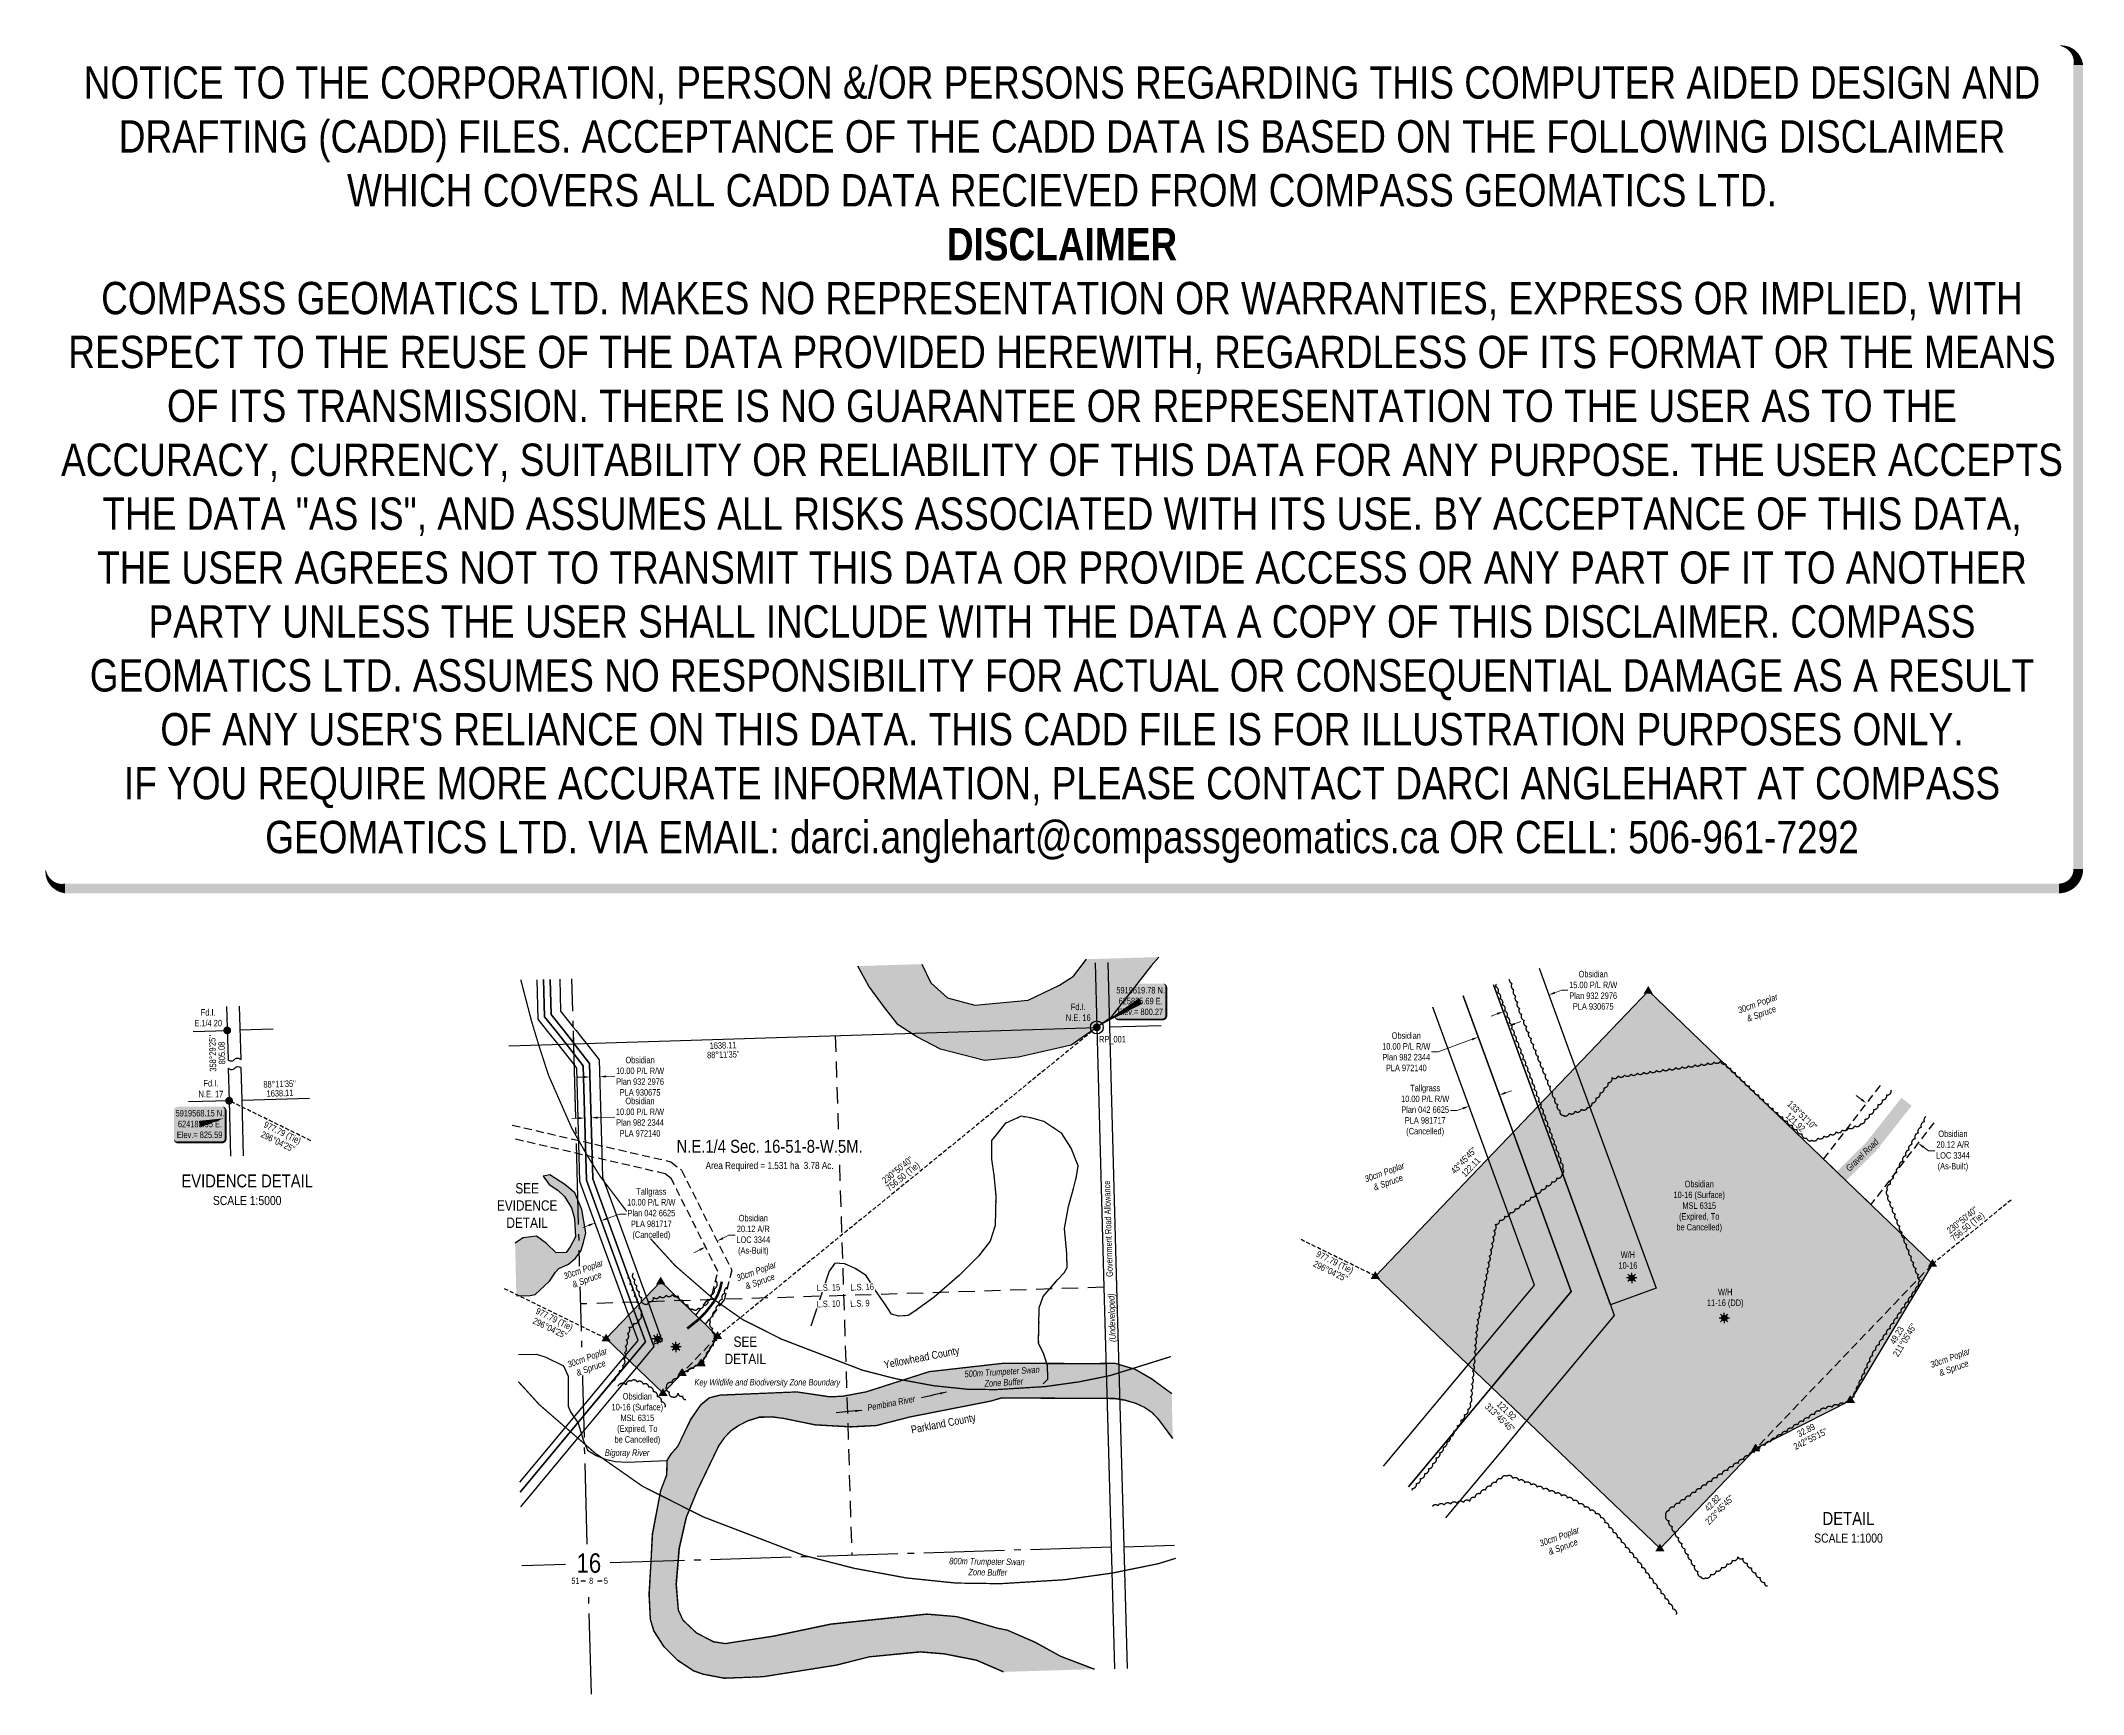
# Model space of a CAD drawing. Extents: x 624193 to 627351, y 5918589 to 5921146.
import ezdxf
from ezdxf.enums import TextEntityAlignment as Align

# ---------------------------------------------------------------- set-up
doc = ezdxf.new("R2010")
doc.units = 0
doc.header["$LTSCALE"] = 5
doc.header["$PDSIZE"] = 0.5
for name, pattern in [('0', [1, 1, 0]), ('BORDER', [44.45, 12.7, -6.35, 12.7, -6.35, 0, -6.35]), ('DASHDOT2', [12.7, 6.35, -3.175, 0, -3.175]), ('foc-ACCESSROAD', [3.75, 2.5, -1.25]), ('foc-LSD', [8, 5, -3]), ('foc-QUARTERLINE', [33, 25, -3, 2, -3]), ('foc-TIELINE', [1.875, 1.25, -0.625]), ('foc-WHEELTRACKS', [2, 0.4, -1.6])]:
    doc.linetypes.add(name, pattern=pattern)
doc.layers.get('Defpoints').update_dxf_attribs({"color": 9})
for name, color, linetype in [('10', 1, 'Continuous'), ('35', 37, 'Continuous'), ('9', 3, 'Continuous'), ('AS-ROADS', 254, 'Continuous'), ('AS-WILDLIFE', 131, 'DASHDOT2'), ('C-AR', 13, 'foc-ACCESSROAD'), ('C-RW', 13, 'Continuous'), ('C-SYMBOL', 7, 'Continuous'), ('C-WS', 13, 'foc-ACCESSROAD'), ('C-WS-S', 8, 'Continuous'), ('DETAIL-T', 7, 'Continuous'), ('L-33', 7, 'Continuous'), ('L-AREAREQUIRED', 7, 'Continuous'), ('L-BD', 7, 'Continuous'), ('L-BD1', 253, 'Continuous'), ('L-DETAIL-T', 3, 'Continuous'), ('L-MON', 1, 'Continuous'), ('L-MON-T', 1, 'Continuous'), ('L-ROAD-T', 7, 'Continuous'), ('L-SEC', 7, 'Continuous'), ('L-SECLBL', 7, 'Continuous'), ('L-SECQ', 8, 'foc-QUARTERLINE'), ('L-SECTION-LSD', 7, 'foc-LSD'), ('L-TIE', 7, 'foc-TIELINE'), ('P-PROPOSED', 10, 'Continuous'), ('P-PROPOSED-H', 21, 'Continuous'), ('T-BUSH', 110, '0'), ('T-BUSH-T', 110, 'Continuous'), ('T-WATER', 160, 'Continuous'), ('T-WATER-H', 133, 'Continuous'), ('T-WATER-P3', 160, 'foc-WHEELTRACKS'), ('T-WATER-T', 170, 'Continuous')]:
    doc.layers.add(name, color=color, linetype=linetype)
doc.layers.add('AS-BOUNDARY', color=7, linetype='BORDER', lineweight=60, true_color=0xcc33ff)
for name, color, linetype, lineweight in [('C-AR-T', 13, 'Continuous', 9), ('C-RW-T', 13, 'Continuous', 9), ('C-WS-T', 13, 'Continuous', 9), ('T-TEXT', 48, 'Continuous', 18)]:
    doc.layers.add(name, color=color, linetype=linetype, lineweight=lineweight)
doc.layers.add('DISCLAIMER', color=7, linetype='Continuous', plot=False)
doc.styles.add('100L', font='ARIALN.TTF', dxfattribs={"height": 11})
doc.styles.add('175L', font='ARIALN.TTF', dxfattribs={"height": 20})
doc.styles.add('240', font='ARIALN.TTF', dxfattribs={"height": 30})
doc.styles.add('80', font='ARIALN.TTF', dxfattribs={"height": 10})
doc.styles.add('80CG', font='ARIALN.TTF', dxfattribs={"height": 10})
doc.styles.add('80L', font='ARIALN.TTF', dxfattribs={"height": 10})
doc.styles.add('80LS', font='ARIALNI.TTF', dxfattribs={"height": 10})
doc.styles.add('foc-LtypeFont', font='ARIALN.TTF', dxfattribs={"height": 7.35})
doc.styles.add('SIMPLEX', font='ARIALN.TTF')
doc.linetypes.add('foc-TOPO-flowdirection-NOLINE', pattern='A,0,[">",foc-LtypeFont,S=0.3,R=0,X=0,Y=-0.945],-20,[">",foc-LtypeFont,S=0.3,R=0,X=0,Y=-0.945],0', length=20)
doc.dimstyles.new('Compass 5 000', dxfattribs={"dimscale": 5, "dimtxt": 9, "dimasz": 2, "dimexe": 0.2, "dimexo": 0.0625, "dimgap": 0.5, "dimtad": 0, "dimtih": 1, "dimtoh": 1, "dimzin": 0, "dimdsep": 46, "dimtxsty": '80CG', "dimcen": 0.1, "dimse1": 1, "dimse2": 1, "dimclrd": 256, "dimclrt": 256, "dimaunit": 1, "dimadec": 4, "dimazin": 0, "dimtfac": 0.06, "dimtofl": 0, "dimtmove": 0, "dimatfit": 1, "dimfxl": 0.2, "dimtolj": 1, "dimtzin": 0, "dimlwd": -1, "dimarcsym": 0})

msp = doc.modelspace()

# ---------------------------------------------------------------- texts
at = {"layer": '35', "color": 3, "style": '80'}
msp.add_attdef('RP_001', (625829.185, 5919596.485), 'RP', height=9.9966, dxfattribs=at)
at = {"layer": 'AS-WILDLIFE', "char_height": 10, "attachment_point": 5, "style": '80CG'}
for s, insert, rotation in [('\\A1;{\\fArial Narrow|b0|i1|c0|p34;500m Trumpeter Swan\\P Zone Buffer}', (625679.678, 5919078.811), 3.519653), ('\\A1;{\\fArial Narrow|b0|i1|c0|p34;800m Trumpeter Swan\\P Zone Buffer}', (625655.647, 5918785.334), 359.223886)]:
    msp.add_mtext(s, dxfattribs=dict(at, insert=insert, rotation=rotation))
at = {"layer": 'AS-WILDLIFE', "insert": (625316.134, 5919069.444), "char_height": 10, "attachment_point": 5, "style": '80CG'}
msp.add_mtext('\\A1;{\\fArial Narrow|b0|i1|c0|p34;Key Wildlife and Biodiversity Zone Boundary}', dxfattribs=at)
at = {"layer": 'C-RW-T', "attachment_point": 5, "style": '80CG'}
for insert, char_height, width in [((626757.362, 5919342.638), 9.99665, 78.96848), ((625115.061, 5919014.384), 10, 78.99495)]:
    msp.add_mtext('\\A1;Obsidian\\P10-16 (Surface)\\PMSL 6315\\P(Expired, To\\Pbe Cancelled)', dxfattribs=dict(at, insert=insert, char_height=char_height, width=width))
at = {"layer": 'C-WS-T', "char_height": 9.9966, "attachment_point": 5, "style": '80CG'}
for s, insert, width in [('\\A1;W/H\\P10-16', (626647.046, 5919259.897), 28.84204), ('\\A1;W/H\\P11-16 (DD)', (626797.601, 5919200.773), 56.02937)]:
    msp.add_mtext(s, dxfattribs=dict(at, insert=insert, width=width))
at = {"layer": 'DETAIL-T', "color": 3, "attachment_point": 5, "style": '80CG'}
for s, insert, char_height, width in [('EVIDENCE DETAIL\\P{\\H0.7x;SCALE 1:5000}', (624511.657, 5919368.58), 19.9933, 217.03538), ('SEE\\PDETAIL', (625282.162, 5919120.384), 15.9946, 63.6148), ('DETAIL\\P{\\H0.7x;SCALE 1:1000}', (626988.19, 5918846.471), 19.9933, 217.03538)]:
    msp.add_mtext(s, dxfattribs=dict(at, insert=insert, char_height=char_height, width=width))
at = {"layer": 'L-33', "color": 200, "linetype": 'Continuous', "true_color": 0xcc33ff, "char_height": 12, "attachment_point": 5, "rotation": 11.114875, "style": '240'}
for s, width, insert in [('Yellowhead County', 118.44196, (625555.037, 5919107.527)), ('Parkland County', 101.62887, (625588.713, 5919005.452))]:
    msp.add_mtext_dynamic_manual_height_columns(s, width=width, gutter_width=45, heights=[0], dxfattribs=dict(at, insert=insert))
at = {"layer": 'L-AREAREQUIRED', "color": 5, "style": '100L'}
msp.add_text('Area Required = 1.531 ha  3.78 Ac.', height=11, dxfattribs=at).set_placement((625319.656, 5919397.413), align=Align.BOTTOM_CENTER)
at = {"layer": 'L-BD', "color": 4, "style": '80L'}
for s, p in [("358°29'25''", (624458.116, 5919579.701)), ('805.08', (624472.361, 5919580.077))]:
    msp.add_text(s, height=10, rotation=91.5098, dxfattribs=at).set_placement(p, align=Align.MIDDLE)
at = {"layer": 'L-BD', "style": '80L'}
for s, height, rotation, p in [("88°11'35''", 9.9966, 1.8067, (625248.114, 5919577.717)), ('1638.11', 9.9966, 1.8067, (625247.665, 5919591.955)), ("88°11'35''", 9.9966, 1.8067, (624561.935, 5919532.305)), ('1638.11', 9.9966, 1.8067, (624562.384, 5919518.067)), ("133°51'10''", 9.99665, 316.1572, (626916.635, 5919483.956)), ('977.79 (Tie)', 9.99665, 333.926, (624565.607, 5919455.74)), ('977.79 (Tie)', 9.99665, 333.926, (624565.607, 5919455.74)), ('121.92', 9.9966, 316.1572, (626906.248, 5919473.141)), ("296°04'25''", 9.99665, 333.926, (624559.346, 5919442.945)), ("296°04'25''", 9.99665, 333.926, (624559.346, 5919442.945)), ("230°50'40''", 9.99665, 39.155, (625517.497, 5919399.444)), ('756.50 (Tie)', 9.99665, 39.155, (625526.492, 5919388.398)), ("43°45'45''", 9.9966, 46.2554, (626393.153, 5919414.064)), ('122.11', 9.9966, 46.2554, (626403.985, 5919403.695)), ("230°50'40''", 9.99665, 39.155, (627164.041, 5919321.829)), ('756.50 (Tie)', 9.99665, 39.155, (627173.036, 5919310.783)), ("296°04'25''", 9.99665, 333.926, (626187.159, 5919242.781)), ('977.79 (Tie)', 9.99665, 333.926, (626193.42, 5919255.577)), ("296°04'25''", 9.99665, 333.926, (624980.016, 5919154.626)), ('977.79 (Tie)', 9.99665, 333.926, (624986.278, 5919167.422))]:
    msp.add_text(s, height=height, rotation=rotation, dxfattribs=at).set_placement(p, align=Align.MIDDLE)
at = {"layer": 'L-BD1', "style": '80L'}
for s, height, rotation, p in [('49.23', 9.9966, 58.8991, (627062.917, 5919143.614)), ("211°05'45''", 9.99665, 58.8991, (627075.115, 5919136.256)), ("313°45'45''", 9.99665, 316.2393, (626449.12, 5919016.26)), ('121.92', 9.9966, 316.2393, (626459.492, 5919027.09)), ("242°55'15''", 9.99665, 27.0856, (626929.391, 5918983.454)), ('32.89', 9.9966, 27.0856, (626922.564, 5918996.805)), ("223°45'45''", 9.99665, 46.2318, (626788.817, 5918873.786)), ('42.82', 9.9966, 46.2318, (626777.989, 5918884.159))]:
    msp.add_text(s, height=height, rotation=rotation, dxfattribs=at).set_placement(p, align=Align.MIDDLE)
at = {"layer": 'L-DETAIL-T', "insert": (624944.642, 5919344.292), "char_height": 15.99464, "width": 92.82192, "attachment_point": 5, "style": '80CG'}
msp.add_mtext('SEE EVIDENCE DETAIL', dxfattribs=at)
at = {"layer": 'L-MON-T', "char_height": 10, "attachment_point": 5, "style": '80CG'}
for s, insert, width in [('\\A1;Fd.I.\\PE.1/4 20', (624451.354, 5919634.612), 46.16414), ('\\A1;Fd.I.\\PN.E. 16', (625796.961, 5919643.056), 37.7603), ('\\A1;Fd.I.\\PN.E. 17', (624455.519, 5919525.035), 37.7603)]:
    msp.add_mtext(s, dxfattribs=dict(at, insert=insert, width=width))
at = {"layer": 'L-ROAD-T', "style": '80L'}
msp.add_text('Government Road Allowance', height=10, rotation=91.72577, dxfattribs=at).set_placement((625843.286, 5919308.312), align=Align.MIDDLE_CENTER)
at = {"layer": 'L-SECTION-LSD', "style": '100L'}
msp.add_text('L.S. 9', height=10, rotation=1.759684, dxfattribs=at).set_placement((625444.464, 5919187.527))
at = {"layer": 'T-BUSH-T', "char_height": 10, "width": 65.40696, "attachment_point": 5, "rotation": 20, "style": '80CG'}
for insert in [(626851.221, 5919647.551), (626273.921, 5919386.532), (625302.424, 5919233.526), (627148.782, 5919099.475), (626544.389, 5918823.052)]:
    msp.add_mtext('{\\fArial Narrow|b0|i1|c0|p34;30cm Poplar & Spruce}', dxfattribs=dict(at, insert=insert))
at = {"layer": 'T-TEXT', "style": '80LS'}
msp.add_text('(Undeveloped)', height=10, rotation=91.691873, dxfattribs=at).set_placement((625848.892, 5919170.844), align=Align.MIDDLE_CENTER)
at = {"layer": 'T-TEXT', "insert": (627009.349, 5919422.358), "char_height": 9.99665, "width": 74.29855, "attachment_point": 5, "rotation": 44.707556, "style": '80CG'}
msp.add_mtext('\\A1;{\\fArial Narrow|b0|i1|c0|p34;Gravel Road}', dxfattribs=at)
at = {"layer": 'T-WATER-T', "insert": (625507.706, 5919038.476), "char_height": 10, "attachment_point": 5, "rotation": 11.114875, "style": '80CG'}
msp.add_mtext('\\A1;{\\fArial Narrow|b0|i1|c0|p34;Pembina River}', dxfattribs=at)
at = {"layer": 'T-WATER-T', "insert": (625099.228, 5918960.514), "char_height": 10, "attachment_point": 5, "style": '80CG'}
msp.add_mtext('\\A1;{\\fArial Narrow|b0|i1|c0|p34;Bigoray River}', dxfattribs=at)

# ---------------------------------------------------------------- blocks, each defined once
blk = doc.blocks.new('*D415')
at = {"layer": 'C-RW-T', "transparency": 16777216}
for p, q in [((625031.9, 5919542.9), (625021.9, 5919542.6)), ((625066.8, 5919543.8), (625080.2, 5919544.2))]:
    blk.add_line(p, q, dxfattribs=at)
for points in [[(625031.8, 5919544.6), (625031.9, 5919541.2), (625041.9, 5919543.2)], [(625066.8, 5919545.5), (625066.8, 5919542.2), (625056.8, 5919543.6)]]:
    blk.add_solid(points, dxfattribs=at)
at = {"layer": 'Defpoints', "color": 0, "transparency": 16777216}
for p in [(625056.8, 5919543.6), (625042.2, 5919531.6), (625057.1, 5919532)]:
    blk.add_point(p, dxfattribs=at)
at = {"layer": 'C-RW-T', "transparency": 16777216, "insert": (625119.3, 5919544.2), "char_height": 10, "attachment_point": 5, "style": '80CG'}
blk.add_mtext('\\A1;Obsidian\\P10.00 P/L R/W\\PPlan 932 2976\\PPLA 930675', dxfattribs=at)
blk = doc.blocks.new('*D416')
at = {"layer": 'C-RW-T', "transparency": 16777216}
for p, q in [((625023.7, 5919479.4), (625013.7, 5919479.1)), ((625053.6, 5919480.2), (625080.1, 5919480.9))]:
    blk.add_line(p, q, dxfattribs=at)
for points in [[(625023.6, 5919481), (625023.7, 5919477.7), (625033.7, 5919479.6)], [(625053.5, 5919481.9), (625053.6, 5919478.5), (625043.6, 5919479.9)]]:
    blk.add_solid(points, dxfattribs=at)
at = {"layer": 'Defpoints', "color": 0, "transparency": 16777216}
for p in [(625033.7, 5919478.1), (625043.6, 5919479.9), (625043.6, 5919478.4)]:
    blk.add_point(p, dxfattribs=at)
at = {"layer": 'C-RW-T', "transparency": 16777216, "insert": (625119.2, 5919480.9), "char_height": 10, "attachment_point": 5, "style": '80CG'}
blk.add_mtext('\\A1;Obsidian\\P10.00 P/L R/W\\PPlan 982 2344\\PPLA 972140', dxfattribs=at)
blk = doc.blocks.new('L-SECLBL')
at = {"layer": '9', "color": 7}
for p, q in [((-5.1, -27.8), (-12.3, -27.8)), ((20.7, -27.8), (13.5, -27.8))]:
    blk.add_line(p, q, dxfattribs=at)
at = {"layer": '10', "color": 2, "style": 'SIMPLEX'}
blk.add_attdef('SEC', text='', height=30, dxfattribs=at).set_placement((0, 0), align=Align.MIDDLE)
at = {"layer": '10', "color": 5, "style": '80L'}
blk.add_attdef('TWP', text='', height=9.5, dxfattribs=at).set_placement((-14.4, -27.4), align=Align.MIDDLE_RIGHT)
blk.add_attdef('RGE', text='', height=9.5, dxfattribs=at).set_placement((3.6, -27.4), align=Align.MIDDLE_CENTER)
blk.add_attdef('MER', text='', height=9.5, dxfattribs=at).set_placement((23.2, -27.4), align=Align.MIDDLE_LEFT)
blk = doc.blocks.new('fdia')
at = {"color": 255, "const_width": 1}
blk.add_lwpolyline([(-0.5, 0, 1), (0.5, 0, 1)], format="xyb", close=True, dxfattribs=at)
blk = doc.blocks.new('Fdiaa')
blk.add_blockref('fdia', (0, 0))
blk = doc.blocks.new('fdib')
at = {"color": 1, "const_width": 1.6}
blk.add_lwpolyline([(-0.4, 0, 1), (0.4, 0, 1)], format="xyb", close=True, dxfattribs=at)
at = {"color": 1}
blk.add_circle((0, 0), 0.8, dxfattribs=at)
blk = doc.blocks.new('Fdibb')
blk.add_blockref('fdib', (0, 0))
blk = doc.blocks.new('fdicc')
for name in ['Fdibb', 'Fdiaa']:
    blk.add_blockref(name, (0, 0))
blk = doc.blocks.new('FDI')
blk.add_blockref('fdicc', (0, 0))
blk = doc.blocks.new('TRIA')
blk.add_hatch(color=255).paths.add_polyline_path([(-0.04, 1.52), (-1.47, -0.87), (1.39, -0.87)])
blk = doc.blocks.new('TRIAA')
blk.add_blockref('TRIA', (0, 0))
blk = doc.blocks.new('TRIB')
at = {"color": 1}
blk.add_lwpolyline([(-1.12, -0.67), (-0.04, 1.13), (1.04, -0.67)], close=True, dxfattribs=at)
blk = doc.blocks.new('TRIBB')
blk.add_blockref('TRIB', (0, 0))
blk = doc.blocks.new('TRICC')
for name in ['TRIAA', 'TRIBB']:
    blk.add_blockref(name, (0, 0))
blk = doc.blocks.new('plspike')
blk.add_blockref('TRICC', (0, 0))
blk = doc.blocks.new('STRIA')
blk.add_hatch(color=255).paths.add_polyline_path([(-0.04, 1.52), (-1.47, -0.87), (1.39, -0.87)])
blk = doc.blocks.new('STRIAA')
blk.add_blockref('STRIA', (0, 0))
blk = doc.blocks.new('STRIB')
at = {"color": 1}
blk.add_solid([(-1.12, -0.67), (-0.04, 1.13), (1.04, -0.67)], dxfattribs=at)
blk = doc.blocks.new('STRIBB')
blk.add_blockref('STRIB', (0, 0))
blk = doc.blocks.new('STRICC')
for name in ['STRIAA', 'STRIBB']:
    blk.add_blockref(name, (0, 0))
blk = doc.blocks.new('fdspike')
blk.add_blockref('STRICC', (0, 0))
blk = doc.blocks.new('*D417')
at = {"layer": 'C-RW-T', "transparency": 16777216}
for p, q in [((625068.6, 5919324.2), (625087.6, 5919331.1)), ((625087.6, 5919331.1), (625097.6, 5919331.1)), ((625040.4, 5919313.9), (625031, 5919310.4))]:
    blk.add_line(p, q, dxfattribs=at)
for points in [[(625039.8, 5919315.4), (625041, 5919312.3), (625049.8, 5919317.3)], [(625068, 5919325.7), (625069.1, 5919322.6), (625059.2, 5919320.7)]]:
    blk.add_solid(points, dxfattribs=at)
at = {"layer": 'Defpoints', "color": 0, "transparency": 16777216}
for p in [(625047.6, 5919323.3), (625057, 5919326.7), (625059.2, 5919320.7)]:
    blk.add_point(p, dxfattribs=at)
at = {"layer": 'C-RW-T', "transparency": 16777216, "insert": (625136.7, 5919331.1), "char_height": 10, "attachment_point": 5, "style": '80CG', "bg_fill": 3, "box_fill_scale": 1.1, "bg_fill_color": 256, "bg_fill_true_color": 13158600, "bg_fill_transparency": 0}
blk.add_mtext('\\A1;Tallgrass\\P10.00 P/L R/W\\PPlan 042 6625\\PPLA 981717\\P(Cancelled)', dxfattribs=at)
blk = doc.blocks.new('*D418')
at = {"layer": 'C-AR-T', "transparency": 16777216}
for p, q in [((625247.5, 5919293.8), (625256.4, 5919298.3)), ((625256.4, 5919298.3), (625266.4, 5919298.3)), ((625211.7, 5919275.7), (625202.7, 5919271.3))]:
    blk.add_line(p, q, dxfattribs=at)
for points in [[(625246.8, 5919295.3), (625248.2, 5919292.3), (625238.6, 5919289.3)], [(625210.9, 5919277.2), (625212.4, 5919274.3), (625220.6, 5919280.2)]]:
    blk.add_solid(points, dxfattribs=at)
at = {"layer": 'Defpoints', "color": 0, "transparency": 16777216}
for p in [(625238.6, 5919289.3), (625241.1, 5919284.2), (625223.1, 5919275.2)]:
    blk.add_point(p, dxfattribs=at)
at = {"layer": 'C-AR-T', "transparency": 16777216, "insert": (625294.4, 5919298.3), "char_height": 10, "attachment_point": 5, "style": '80CG'}
blk.add_mtext('\\A1;Obsidian\\P20.12 A/R\\PLOC 3344\\P(As-Built)', dxfattribs=at)
blk = doc.blocks.new('*D423')
at = {"layer": 'C-RW-T', "transparency": 16777216}
for p, q in [((626534.1, 5919673.3), (626544.3, 5919677.1)), ((626544.3, 5919677.1), (626554.3, 5919677.1)), ((626445, 5919640.8), (626435.6, 5919637.3))]:
    blk.add_line(p, q, dxfattribs=at)
for points in [[(626533.5, 5919674.9), (626534.7, 5919671.8), (626524.7, 5919669.9)], [(626444.4, 5919642.3), (626445.6, 5919639.2), (626454.4, 5919644.2)]]:
    blk.add_solid(points, dxfattribs=at)
at = {"layer": 'Defpoints', "color": 0, "transparency": 16777216}
for p in [(626524.7, 5919669.9), (626458.1, 5919634.2), (626528.4, 5919659.9)]:
    blk.add_point(p, dxfattribs=at)
at = {"layer": 'C-RW-T', "transparency": 16777216, "insert": (626593.4, 5919677.1), "char_height": 10, "attachment_point": 5, "style": '80CG'}
blk.add_mtext('\\A1;Obsidian\\P15.00 P/L R/W\\PPlan 932 2976\\PPLA 930675', dxfattribs=at)
blk = doc.blocks.new('*D424')
at = {"layer": 'C-RW-T', "transparency": 16777216}
for p, q in [((626406.2, 5919601.3), (626353.4, 5919582)), ((626471.9, 5919625.3), (626481.3, 5919628.7)), ((626353.4, 5919582), (626343.4, 5919582))]:
    blk.add_line(p, q, dxfattribs=at)
for points in [[(626405.6, 5919602.9), (626406.7, 5919599.7), (626415.6, 5919604.7)], [(626471.4, 5919626.9), (626472.5, 5919623.7), (626462.5, 5919621.9)]]:
    blk.add_solid(points, dxfattribs=at)
at = {"layer": 'Defpoints', "color": 0, "transparency": 16777216}
for p in [(626458.2, 5919633.8), (626411.2, 5919616.7), (626462.5, 5919621.9)]:
    blk.add_point(p, dxfattribs=at)
at = {"layer": 'C-RW-T', "transparency": 16777216, "insert": (626304.3, 5919582), "char_height": 10, "attachment_point": 5, "style": '80CG'}
blk.add_mtext('\\A1;Obsidian\\P10.00 P/L R/W\\PPlan 982 2344\\PPLA 972140', dxfattribs=at)
blk = doc.blocks.new('*D425')
at = {"layer": 'C-RW-T', "transparency": 16777216}
for p, q in [((626457.7, 5919518.5), (626467.1, 5919521.9)), ((626382.6, 5919491.1), (626372.6, 5919491.1)), ((626392, 5919494.5), (626382.6, 5919491.1))]:
    blk.add_line(p, q, dxfattribs=at)
for points in [[(626457.1, 5919520.1), (626458.3, 5919516.9), (626448.3, 5919515.1)], [(626391.4, 5919496.1), (626392.6, 5919492.9), (626401.4, 5919497.9)]]:
    blk.add_solid(points, dxfattribs=at)
at = {"layer": 'Defpoints', "color": 0, "transparency": 16777216}
for p in [(626414.5, 5919607.8), (626367.5, 5919590.6), (626448.3, 5919515.1)]:
    blk.add_point(p, dxfattribs=at)
at = {"layer": 'C-RW-T', "transparency": 16777216, "insert": (626333.5, 5919491.1), "char_height": 10, "attachment_point": 5, "style": '80CG'}
blk.add_mtext('\\A1;Tallgrass\\P10.00 P/L R/W\\PPlan 042 6625\\PPLA 981717\\P(Cancelled)', dxfattribs=at)
blk = doc.blocks.new('*D426')
at = {"layer": 'C-AR-T', "transparency": 16777216}
for p, q in [((627008.3, 5919508.3), (627000.3, 5919514.4)), ((627103.8, 5919434.8), (627111.8, 5919428.7)), ((627111.8, 5919428.7), (627121.8, 5919428.7))]:
    blk.add_line(p, q, dxfattribs=at)
for points in [[(627009.3, 5919509.6), (627007.3, 5919507), (627016.2, 5919502.2)], [(627104.9, 5919436.1), (627102.8, 5919433.5), (627095.9, 5919440.9)]]:
    blk.add_solid(points, dxfattribs=at)
at = {"layer": 'Defpoints', "color": 0, "transparency": 16777216}
for p in [(627031.4, 5919522), (627016.2, 5919502.2), (627111.1, 5919460.6)]:
    blk.add_point(p, dxfattribs=at)
at = {"layer": 'C-AR-T', "transparency": 16777216, "insert": (627149.7, 5919428.7), "char_height": 10, "attachment_point": 5, "style": '80CG'}
blk.add_mtext('\\A1;Obsidian\\P20.12 A/R\\PLOC 3344\\P(As-Built)', dxfattribs=at)
blk = doc.blocks.new('GAS')
h = blk.add_hatch(color=255)
h.dxf.hatch_style = 1
edge = h.paths.add_edge_path()
edge.add_arc((0, 0), 0.9, 0, 360)
for p, q in [((-0.81, 0), (-1.62, 0)), ((-0.57, 0.57), (-1.14, 1.14)), ((0, 0.81), (0, 1.62)), ((0.57, 0.57), (1.14, 1.14)), ((1.62, 0), (0.81, 0)), ((-0.57, -0.57), (-1.14, -1.14)), ((0, -0.81), (0, -1.62)), ((1.14, -1.14), (0.57, -0.57))]:
    blk.add_line(p, q)
blk.add_circle((0, 0), 0.8)
blk = doc.blocks.new('*U433')
h = blk.add_hatch(color=254)
edge = h.paths.add_edge_path()
edge.add_line((-34, -28.5), (34, -28.5))
edge.add_arc((34, -22.5), 6, 270, 360)
edge.add_line((40, -22.5), (40, 21))
edge.add_arc((34, 21), 6, 0, 90)
edge.add_line((34, 27), (-34, 27))
edge.add_arc((-34, 21), 6, 90, 180)
edge.add_line((-40, 21), (-40, -22.5))
edge.add_arc((-34, -22.5), 6, 180, 270)
at = {"color": 1, "flags": 128}
blk.add_lwpolyline([(-62.3, -37.4, 0, 10, 0), (0, 0, 5, 5, 0)], format="xyseb", dxfattribs=at)
blk.add_lwpolyline([(-34, -28.5, 3, 3, 0), (34, -28.5, 3, 3, 0.414214), (40, -22.5, 3, 3, 0), (40, 21, 3, 0, 0.414214), (34, 27, 0, 0, 0), (-34, 27, 0, 0, 0.414214), (-40, 21, 0, 0, 0), (-40, -22.5, 0, 3, 0.414214)], format="xyseb", close=True, dxfattribs=at)
at = {"color": 1, "style": '80'}
blk.add_attdef('ENTER_TEXT_001', (-36, -5), '', height=10, dxfattribs=at)
blk = doc.blocks.new('*U434')
h = blk.add_hatch(color=254)
edge = h.paths.add_edge_path()
edge.add_line((-34, -28.5), (34, -28.5))
edge.add_arc((34, -22.5), 6, 270, 360)
edge.add_line((40, -22.5), (40, 21))
edge.add_arc((34, 21), 6, 0, 90)
edge.add_line((34, 27), (-34, 27))
edge.add_arc((-34, 21), 6, 90, 180)
edge.add_line((-40, 21), (-40, -22.5))
edge.add_arc((-34, -22.5), 6, 180, 270)
at = {"color": 1, "flags": 128}
blk.add_lwpolyline([(-34, -28.5, 3, 3, 0), (34, -28.5, 3, 3, 0.414214), (40, -22.5, 3, 3, 0), (40, 21, 3, 0, 0.414214), (34, 27, 0, 0, 0), (-34, 27, 0, 0, 0.414214), (-40, 21, 0, 0, 0), (-40, -22.5, 0, 3, 0.414214)], format="xyseb", close=True, dxfattribs=at)
blk.add_lwpolyline([(37.4, 8.9, 0, 10, 0), (0, 0, 5, 5, 0)], format="xyseb", dxfattribs=at)
at = {"color": 1, "style": '80'}
blk.add_attdef('ENTER_TEXT_001', (-36, -5), '', height=10, dxfattribs=at)
blk = doc.blocks.new('Disclaimer_Legal')
at = {"layer": 'DISCLAIMER', "color": 254, "flags": 128}
blk.add_lwpolyline([(-3612.9, -1104.6, 37.5, 37.5, 0), (4096.1, -1104.6, 37.5, 37.5, 0.414214), (4171.1, -1029.6, 37.5, 37.5, 0), (4171.1, 2078.7, 37.5, 0, 0.414214), (4096.1, 2153.7, 0, 0, 0), (-3612.9, 2153.7, 0, 0, 0.414214), (-3687.9, 2078.7, 0, 0, 0), (-3687.9, -1029.6, 0, 37.5, 0.414214)], format="xyseb", close=True, dxfattribs=at)
at = {"layer": 'DISCLAIMER', "color": 254, "insert": (241.6, 533.9), "char_height": 125, "width": 7717.568, "attachment_point": 5, "style": '80'}
blk.add_mtext('NOTICE TO THE CORPORATION, PERSON &/OR PERSONS REGARDING THIS COMPUTER AIDED DESIGN AND DRAFTING (CADD) FILES. ACCEPTANCE OF THE CADD DATA IS BASED ON THE FOLLOWING DISCLAIMER WHICH COVERS ALL CADD DATA RECIEVED FROM COMPASS GEOMATICS LTD.\\P{\\fArial Narrow|b1|i0|c0|p34;DISCLAIMER}\\PCOMPASS GEOMATICS LTD. MAKES NO REPRESENTATION OR WARRANTIES, EXPRESS OR IMPLIED, WITH RESPECT TO THE REUSE OF THE DATA PROVIDED HEREWITH, REGARDLESS OF ITS FORMAT OR THE MEANS OF ITS TRANSMISSION. THERE IS NO GUARANTEE OR REPRESENTATION TO THE USER AS TO THE ACCURACY, CURRENCY, SUITABILITY OR RELIABILITY OF THIS DATA FOR ANY PURPOSE. THE USER ACCEPTS THE DATA "AS IS", AND ASSUMES ALL RISKS ASSOCIATED WITH ITS USE. BY ACCEPTANCE OF THIS DATA, THE USER AGREES NOT TO TRANSMIT THIS DATA OR PROVIDE ACCESS OR ANY PART OF IT TO ANOTHER PARTY UNLESS THE USER SHALL INCLUDE WITH THE DATA A COPY OF THIS DISCLAIMER. COMPASS GEOMATICS LTD. ASSUMES NO RESPONSIBILITY FOR ACTUAL OR CONSEQUENTIAL DAMAGE AS A RESULT OF ANY USER\'S RELIANCE ON THIS DATA. THIS CADD FILE IS FOR ILLUSTRATION PURPOSES ONLY.\\PIF YOU REQUIRE MORE ACCURATE INFORMATION, PLEASE CONTACT DARCI ANGLEHART AT COMPASS GEOMATICS LTD. VIA EMAIL: darci.anglehart@compassgeomatics.ca OR CELL: 506-961-7292', dxfattribs=at)

# ---------------------------------------------------------------- dimensions: what is measured, and where the dimension line sits
at = {"layer": 'C-AR-T', "color": 4}
dim = msp.add_linear_dim(base=(627016.201, 5919502.213), p1=(627111.106, 5919460.646), p2=(627031.397, 5919521.965), angle=142.429563, text='Obsidian\\P20.12 A/R\\PLOC 3344\\P(As-Built)', dimstyle='Compass 5 000', dxfattribs=at)
dim.commit()
dim.dimension.update_dxf_attribs({"geometry": '*D426', "text_midpoint": (627149.682, 5919428.699), "dimtype": 161})
at = {"layer": 'C-AR-T'}
dim = msp.add_aligned_dim(p1=(625223.13, 5919275.205), p2=(625241.098, 5919284.244), distance=5.634, text='Obsidian\\P20.12 A/R\\PLOC 3344\\P(As-Built)', dimstyle='Compass 5 000', dxfattribs=at)
dim.commit()
dim.dimension.update_dxf_attribs({"geometry": '*D418', "text_midpoint": (625294.353, 5919298.264)})
at = {"layer": 'C-RW-T', "color": 4}
for base, p1, p2, angle, text, picture, middle in [((626524.722, 5919669.899), (626458.053, 5919634.195), (626528.377, 5919659.9), 20.078671, 'Obsidian\\P15.00 P/L R/W\\PPlan 932 2976\\PPLA 930675', '*D423', (626593.415, 5919677.066)), ((626462.549, 5919621.882), (626411.198, 5919616.686), (626458.181, 5919633.844), 20.06216, 'Obsidian\\P10.00 P/L R/W\\PPlan 982 2344\\PPLA 972140', '*D424', (626304.268, 5919582.004)), ((626448.317, 5919515.059), (626367.524, 5919590.616), (626414.459, 5919607.758), 20.064657, 'Tallgrass\\P10.00 P/L R/W\\PPlan 042 6625\\PPLA 981717\\P(Cancelled)', '*D425', (626333.51, 5919491.055))]:
    dim = msp.add_linear_dim(base=base, p1=p1, p2=p2, angle=angle, text=text, dimstyle='Compass 5 000', dxfattribs=at)
    dim.commit()
    dim.dimension.update_dxf_attribs({"geometry": picture, "text_midpoint": middle, "dimtype": 161})
at = {"layer": 'C-RW-T'}
for base, p1, p2, angle, text, picture, middle in [((625056.801, 5919543.569), (625042.161, 5919531.624), (625057.111, 5919532.025), 1.537573, 'Obsidian\\P10.00 P/L R/W\\PPlan 932 2976\\PPLA 930675', '*D415', (625119.308, 5919544.197)), ((625043.597, 5919479.916), (625033.699, 5919478.126), (625043.638, 5919478.395), 1.548236, 'Obsidian\\P10.00 P/L R/W\\PPlan 982 2344\\PPLA 972140', '*D416', (625119.162, 5919480.902))]:
    dim = msp.add_linear_dim(base=base, p1=p1, p2=p2, angle=angle, text=text, dimstyle='Compass 5 000', dxfattribs=at)
    dim.commit()
    dim.dimension.update_dxf_attribs({"geometry": picture, "text_midpoint": middle, "dimtype": 161})

# ---------------------------------------------------------------- hatches: boundary and pattern name
at = {"layer": 'P-PROPOSED-H'}
h = msp.add_hatch(color=256, dxfattribs=at)
h.dxf.hatch_style = 1
h.paths.add_polyline_path([(626256.591, 5919235.238), (626678.711, 5919676.273), (627118.371, 5919254.023), (626991.196, 5919042.958), (626844.821, 5918968.397), (626696.716, 5918813.753)])
h = msp.add_hatch(color=256, dxfattribs=at)
h.dxf.hatch_style = 1
h.paths.add_polyline_path([(625066.947, 5919138.548), (625151.381, 5919226.71), (625239.27, 5919142.27), (625213.854, 5919100.13), (625184.575, 5919085.161), (625154.969, 5919054.248)])
at = {"layer": 'T-WATER-H'}
h = msp.add_hatch(color=256, dxfattribs=at)
h.dxf.hatch_style = 1
h.paths.add_polyline_path([(625921.442, 5919728.543), (625809.989, 5919725.214), (625789.798, 5919699.061), (625767.977, 5919685.096), (625719.33, 5919661.621), (625637.124, 5919654.353), (625594.608, 5919665.534), (625568.883, 5919688.438), (625555.016, 5919717.597), (625455.831, 5919714.634), (625472.953, 5919683.69), (625497.121, 5919650.608), (625518.606, 5919623.777), (625547.23, 5919604.995), (625583.925, 5919586.212), (625651.927, 5919568.334), (625704.718, 5919573.695), (625786.157, 5919592.478), (625847.021, 5919634.512), (625909.538, 5919714.823)])
h = msp.add_hatch(color=256, dxfattribs=at)
h.dxf.hatch_style = 1
h.paths.add_polyline_path([(624926.004, 5919286.077), (624927.976, 5919205.297), (624946.837, 5919204.583), (624957.257, 5919206.783), (624979.197, 5919227.056), (624988.515, 5919241.299), (624993.449, 5919246.771), (625008.803, 5919253.343), (625019.222, 5919262.658), (625027.438, 5919273.629), (625031.821, 5919287.316), (625035.654, 5919302.117), (625029.067, 5919337.942), (625018.647, 5919363.686), (625002.743, 5919376.844), (624979.724, 5919391.631), (624969.305, 5919389.445), (624978.622, 5919376.844), (624992.323, 5919368.072), (625002.192, 5919358.214), (625013.162, 5919340.685), (625018.096, 5919324.241), (625019.198, 5919295.754), (625010.958, 5919280.41), (625004.946, 5919271.638), (624989.593, 5919271.095), (624974.79, 5919285.339), (624958.885, 5919296.84), (624938.597, 5919294.111), (624929.831, 5919288.625)])
h = msp.add_hatch(color=256, dxfattribs=at)
h.dxf.hatch_style = 1
h.paths.add_polyline_path([(625943.232, 5918984.101), (625921.551, 5919013.118), (625911.44, 5919023.845), (625899.639, 5919032.043), (625886.161, 5919038.334), (625869.476, 5919043.099), (625863.271, 5919044.091), (625852.807, 5919045.763), (625843.112, 5919045.812), (625678.228, 5919046.609), (625661.898, 5919041.869), (625536.24, 5919017.182), (625484.854, 5919003.992), (625445.426, 5919001.895), (625390.169, 5919005.001), (625341.375, 5919015.055), (625323.7, 5919017.261), (625303.32, 5919016.715), (625285.782, 5919011.121), (625272.102, 5919004.186), (625259.906, 5918995.695), (625249.584, 5918985.196), (625241.051, 5918972.943), (625208.138, 5918904.695), (625190.511, 5918861.737), (625179.533, 5918813.958), (625177.994, 5918795.455), (625174.947, 5918758.761), (625178.319, 5918719.001), (625185.511, 5918703.194), (625206.53, 5918683.208), (625233.031, 5918669.676), (625250.956, 5918666.79), (625325.676, 5918678.399), (625414.345, 5918696.997), (625562.6, 5918712.443), (625608.091, 5918708.571), (625623.62, 5918704.815), (625670.679, 5918690.935), (625687.466, 5918687.484), (625730.049, 5918669.07), (625769.557, 5918647.202), (625821.769, 5918627.335), (625681.298, 5918622.971), (625639.477, 5918641.033), (625589.401, 5918650.865), (625552.709, 5918653.791), (625474.04, 5918646.324), (625422.616, 5918633.403), (625309.93, 5918615.604), (625249.591, 5918613.173), (625216.827, 5918619.463), (625202.173, 5918624.461), (625177.76, 5918640.542), (625156.681, 5918661.671), (625140.7, 5918686.546), (625135.217, 5918703.857), (625133.427, 5918743.246), (625136.254, 5918794.105), (625138.642, 5918836.366), (625151.234, 5918903.393), (625160.628, 5918927.699), (625160.961, 5918949.688), (625167.941, 5918960.877), (625177.521, 5918971.784), (625197.337, 5919012.634), (625213.648, 5919036.652), (625225.921, 5919046.735), (625242.516, 5919051.08), (625361.711, 5919055.994), (625412.809, 5919048.482), (625432.432, 5919049.282), (625469.083, 5919056.095), (625566.407, 5919087.331), (625682.337, 5919100.433), (625748.505, 5919100.163), (625814.53, 5919099.741), (625841.634, 5919100.167), (625853.492, 5919100.354), (625861.809, 5919097.869), (625885.025, 5919090.96), (625910.541, 5919076.367), (625941.514, 5919053.378)])

# ---------------------------------------------------------------- linework, layer by layer
at = {"layer": '35', "color": 3}
msp.add_circle((625825.691, 5919619.781), 9.997, dxfattribs=at)
at = {"layer": 'AS-BOUNDARY', "const_width": 2, "flags": 128}
msp.add_lwpolyline([(625943.232, 5918984.101), (625921.551, 5919013.118), (625911.44, 5919023.845), (625899.639, 5919032.043), (625886.161, 5919038.334), (625869.476, 5919043.099), (625863.271, 5919044.091), (625852.807, 5919045.763), (625843.112, 5919045.812), (625678.228, 5919046.609), (625661.898, 5919041.869), (625536.24, 5919017.182), (625484.854, 5919003.992), (625445.426, 5919001.895), (625390.169, 5919005.001), (625341.375, 5919015.055), (625323.7, 5919017.261), (625303.32, 5919016.715), (625285.782, 5919011.121), (625272.102, 5919004.186), (625259.906, 5918995.695), (625249.584, 5918985.196), (625241.051, 5918972.943), (625208.138, 5918904.695), (625190.511, 5918861.737), (625179.533, 5918813.958), (625177.994, 5918795.455), (625174.947, 5918758.761), (625178.319, 5918719.001), (625185.511, 5918703.194), (625206.53, 5918683.208), (625233.031, 5918669.676), (625250.956, 5918666.79), (625325.676, 5918678.399), (625414.345, 5918696.997), (625562.6, 5918712.443), (625608.091, 5918708.571), (625623.62, 5918704.815), (625670.679, 5918690.935), (625687.466, 5918687.484), (625730.049, 5918669.07), (625769.557, 5918647.202), (625821.769, 5918627.335)], dxfattribs=at)
at = {"layer": 'AS-ROADS', "flags": 128}
for points, const_width in [([(626883.326, 5919312.678), (626968.121, 5919380.643), (627022.766, 5919434.733), (627078.022, 5919504.708)], 19.993), ([(625192.276, 5919154.017), (625209.235, 5919167.61), (625220.164, 5919178.428), (625232.835, 5919194.474), (625239.248, 5919205.756), (625243.263, 5919216.119), (625245.713, 5919226.599)], 3.999)]:
    msp.add_lwpolyline(points, dxfattribs=dict(at, const_width=const_width))
at = {"layer": 'AS-WILDLIFE', "const_width": 2, "flags": 128}
for points in [[(625940.094, 5919110.626), (625846.133, 5919081.291), (625798.292, 5919071.595), (625745.827, 5919064.255), (625669.751, 5919059.576), (625625.507, 5919060.175), (625573.93, 5919065.487), (625514.733, 5919076.408), (625463.393, 5919089.558), (625338.279, 5919137.535), (625277.372, 5919168.268), (625234.554, 5919198.231), (625173.371, 5919251.391), (625106.699, 5919324.64), (625057.276, 5919389.836), (625037.114, 5919422.378), (625013.623, 5919463.95), (624977.854, 5919545.469), (624964.184, 5919587.236), (624951.732, 5919628.393), (624934.733, 5919693.686)], [(625681.298, 5918622.971), (625639.477, 5918641.033), (625589.401, 5918650.865), (625552.709, 5918653.791), (625474.04, 5918646.324), (625422.616, 5918633.403), (625309.93, 5918615.604), (625249.591, 5918613.173), (625216.827, 5918619.463), (625202.173, 5918624.461), (625177.76, 5918640.542), (625156.681, 5918661.671), (625140.7, 5918686.546), (625135.217, 5918703.857), (625133.427, 5918743.246), (625136.254, 5918794.105), (625138.642, 5918836.366), (625151.234, 5918903.393), (625160.628, 5918927.699), (625160.961, 5918949.688), (625167.941, 5918960.877), (625177.521, 5918971.784), (625197.337, 5919012.634), (625213.648, 5919036.652), (625225.921, 5919046.735), (625242.516, 5919051.08), (625361.711, 5919055.994), (625412.809, 5919048.482), (625432.432, 5919049.282), (625469.083, 5919056.095), (625566.407, 5919087.331), (625682.337, 5919100.433), (625748.505, 5919100.163), (625814.53, 5919099.741), (625841.634, 5919100.167), (625853.492, 5919100.354), (625861.809, 5919097.869), (625885.025, 5919090.96), (625910.541, 5919076.367), (625941.514, 5919053.378)], [(625947.829, 5918798.76), (625920.829, 5918790.331), (625848.918, 5918775.755), (625775.862, 5918765.536), (625676.938, 5918759.451), (625608.074, 5918760.384), (625531.282, 5918768.292), (625450.226, 5918783.246), (625372.164, 5918803.24), (625216.688, 5918862.86), (625123.009, 5918910.13), (625049.666, 5918961.452), (624963.34, 5919036.458), (624931.045, 5919071.94)]]:
    msp.add_lwpolyline(points, dxfattribs=at)
at = {"layer": 'C-AR'}
for points in [[(627120.1, 5919472.338), (627022.779, 5919345.829), (626949.81, 5919415.91), (627040.391, 5919533.657)], [(624921.479, 5919468.662), (625166.992, 5919411.979), (625183.368, 5919399.009), (625261.138, 5919244.404), (625249.194, 5919198.38), (625220.167, 5919160.647), (625205.573, 5919174.663), (625230.754, 5919207.397), (625239.768, 5919242.129), (625167.397, 5919386.001), (625158.055, 5919393.4), (624921.98, 5919447.904)]]:
    msp.add_lwpolyline(points, dxfattribs=at)
at = {"layer": 'C-RW'}
for points in [[(624933.236, 5918916.324), (625031.903, 5919034.668), (625099.233, 5919115.432), (625116.116, 5919135.684), (625099.418, 5919181.399), (625026.305, 5919381.57), (625021.538, 5919556.875), (625017.643, 5919561.809), (624992.403, 5919593.776), (624976.902, 5919613.424), (624961.769, 5919632.608), (624960.15, 5919693.458)], [(624970.163, 5919693.763), (624971.695, 5919636.204), (624989.339, 5919613.822), (625004.83, 5919594.173), (625017.193, 5919578.426), (625031.482, 5919560.478), (625036.252, 5919383.466), (625107.14, 5919189.386), (625127.479, 5919133.702), (625106.439, 5919108.464), (625032.313, 5919019.552), (624933.611, 5918901.168)], [(624933.611, 5918901.168), (625032.313, 5919019.552), (625078.157, 5919074.54), (625094.161, 5919093.737), (625103.097, 5919104.455), (625106.439, 5919108.464), (625127.48, 5919133.702), (625107.14, 5919189.386), (625036.252, 5919383.466), (625031.482, 5919560.478), (625017.193, 5919578.427), (625004.829, 5919594.173), (624989.339, 5919613.822), (624971.695, 5919636.204), (624970.163, 5919693.763)], [(624980.114, 5919694.066), (624981.559, 5919639.729), (625001.688, 5919614.216), (625016.741, 5919595.136), (625016.757, 5919594.554), (625017.188, 5919594.567), (625041.275, 5919563.975), (625046.208, 5919385.388), (625114.869, 5919197.379), (625139.63, 5919129.583), (625140.818, 5919126.319), (625113.889, 5919094.022), (625105.67, 5919084.167), (625089.665, 5919064.973), (625032.925, 5918996.916), (624934.174, 5918878.358)], [(624995.109, 5919694.523), (624996.422, 5919645.116), (625016.058, 5919620.253), (625020.386, 5919614.809), (625028.957, 5919603.952), (625035.935, 5919595.151), (625056.09, 5919569.498), (625061.063, 5919388.219), (625126.444, 5919209.35), (625153.717, 5919134.735), (625139.63, 5919129.582), (625114.869, 5919197.379), (625046.208, 5919385.388), (625041.275, 5919563.975), (625017.187, 5919594.568), (625016.741, 5919595.136), (625001.688, 5919614.216), (624981.559, 5919639.729), (624980.115, 5919694.066)], [(626509.605, 5919711.256), (626554.167, 5919589.344), (626690.533, 5919216.267), (626620.095, 5919190.502), (626496.29, 5919529.491), (626439.289, 5919685.573)], [(626392.305, 5919668.412), (626457.645, 5919489.522), (626559.343, 5919211.104), (626454.14, 5919084.915), (626307.549, 5918909.083)], [(626307.551, 5918909.081), (626312.731, 5918915.294), (626392.749, 5919011.277), (626437.429, 5919064.87), (626454.14, 5919084.915), (626559.345, 5919211.104), (626457.645, 5919489.522), (626392.305, 5919668.412)], [(626439.289, 5919685.573), (626496.29, 5919529.491), (626620.095, 5919190.506), (626626.037, 5919174.189), (626491.388, 5919012.702), (626450.295, 5918963.429), (626370.271, 5918867.456), (626365.025, 5918861.164)], [(626269.163, 5918941.085), (626418.112, 5919119.753), (626502.525, 5919221.015), (626419.034, 5919449.59), (626345.37, 5919651.269)]]:
    msp.add_lwpolyline(points, dxfattribs=at)
at = {"layer": 'C-WS', "flags": 128}
for points in [[(627118.371, 5919254.023), (626844.821, 5918968.397)], [(625239.285, 5919142.286), (625184.575, 5919085.161)]]:
    msp.add_lwpolyline(points, dxfattribs=at)
at = {"layer": 'L-SEC'}
for p, q in [((625822.899, 5919719.743), (625825.691, 5919619.781)), ((625845.791, 5919620.414), (625842.999, 5919720.355)), ((624479.83, 5919652.023), (624482.021, 5919569.799)), ((624502.124, 5919570.335), (624499.933, 5919652.559)), ((625016.757, 5919594.554), (625825.691, 5919619.781)), ((625825.691, 5919619.781), (625836.774, 5919217.875)), ((625845.791, 5919620.414), (625925.425, 5919622.918)), ((625856.873, 5919218.501), (625845.791, 5919620.414)), ((624916.561, 5919591.359), (625016.757, 5919594.554)), ((624482.375, 5919556.515), (624483.711, 5919506.388)), ((624503.811, 5919507.028), (624502.475, 5919557.149)), ((624483.711, 5919506.388), (624420.711, 5919504.53)), ((624483.711, 5919506.388), (624486.002, 5919420.797)), ((624503.811, 5919507.028), (624608.08, 5919510.354)), ((624506.105, 5919421.335), (624503.811, 5919507.028)), ((625836.774, 5919217.875), (625847.855, 5918815.969)), ((625867.956, 5918816.588), (625856.873, 5919218.501)), ((625847.855, 5918815.969), (625853.115, 5918627.832)), ((625873.215, 5918628.469), (625867.956, 5918816.588))]:
    msp.add_line(p, q, dxfattribs=at)
at = {"layer": 'L-SEC', "flags": 128}
for points in [[(624482.021, 5919569.799, 0.09819619), (624485.475, 5919568.086, 0.11502491), (624488.775, 5919567.968, 0.18910183), (624492.072, 5919570.067, -0.18910183), (624495.369, 5919572.167, -0.11502491), (624498.67, 5919572.049, -0.09819619), (624502.124, 5919570.335)], [(624482.375, 5919556.515, 0.09819619), (624485.837, 5919554.819, 0.11502491), (624489.138, 5919554.717, 0.18910183), (624492.425, 5919556.832, -0.18910183), (624495.712, 5919558.948, -0.11502491), (624499.013, 5919558.846, -0.09819619), (624502.475, 5919557.149)]]:
    msp.add_lwpolyline(points, format="xyb", dxfattribs=at)
at = {"layer": 'L-SECQ'}
for p, q in [((625037.651, 5918820.338), (625013.932, 5919695.096)), ((624427.961, 5919613.352), (624480.814, 5919615.083)), ((624500.914, 5919615.741), (624551.756, 5919617.405)), ((625019.47, 5919494.591), (625016.21, 5919614.679)), ((625847.855, 5918815.969), (625073.059, 5918791.442)), ((625867.976, 5918816.618), (625945.838, 5918819.003)), ((625003.806, 5918789.206), (624936.432, 5918786.988)), ((625043.935, 5918588.591), (625039.548, 5918750.364))]:
    msp.add_line(p, q, dxfattribs=at)
at = {"layer": 'L-SECTION-LSD', "flags": 128}
for points in [[(625421.224, 5919607.168), (625446.893, 5918803.168)], [(625836.774, 5919217.875), (625027.684, 5919192.056)]]:
    msp.add_lwpolyline(points, dxfattribs=at)
at = {"layer": 'L-TIE', "flags": 128}
for points in [[(624610.18, 5919444.502), (624483.711, 5919506.388)], [(627239.694, 5919352.814), (627118.371, 5919254.023)], [(626256.591, 5919235.238), (626138.598, 5919292.976)], [(625066.947, 5919138.548), (624907.876, 5919216.381)]]:
    msp.add_lwpolyline(points, dxfattribs=at)
at = {"layer": 'P-PROPOSED'}
for points in [[(626256.591, 5919235.238), (626678.711, 5919676.273), (627118.371, 5919254.023), (626991.196, 5919042.958), (626844.821, 5918968.397), (626696.716, 5918813.753)], [(625066.947, 5919138.548), (625151.381, 5919226.71), (625239.27, 5919142.27), (625213.854, 5919100.13), (625184.575, 5919085.161), (625154.969, 5919054.248)]]:
    msp.add_lwpolyline(points, close=True, dxfattribs=at)
at = {"layer": 'T-BUSH', "flags": 128}
for points in [[(626463.704, 5919694.491, 0.37262706), (626467.834, 5919687.656, 0.52056705), (626470.76, 5919678.096, 0.52056705), (626473.685, 5919668.537, 0.52056705), (626476.61, 5919658.978, 0.52056705), (626479.535, 5919649.419, 0.52056705), (626482.874, 5919640.005, 0.52056705), (626486.57, 5919630.717, 0.52056705), (626490.267, 5919621.429, 0.52056705), (626493.964, 5919612.141, 0.52056705), (626497.66, 5919602.853, 0.52056705), (626501.357, 5919593.565, 0.52056705), (626505.054, 5919584.277, 0.52056705), (626508.75, 5919574.989, 0.52056705), (626512.447, 5919565.701, 0.52056705), (626516.144, 5919556.413, 0.52056705), (626519.84, 5919547.125, 0.52056705), (626523.537, 5919537.837, 0.52056705), (626527.234, 5919528.549, 0.52056705), (626530.93, 5919519.261, 0.52056705), (626534.627, 5919509.973, 0.52056705), (626538.324, 5919500.685, 0.52056705), (626542.02, 5919491.397, 0.52056705), (626546.577, 5919483.932, 0.52056705), (626556.095, 5919486.988, 0.52056705), (626565.613, 5919490.045, 0.52056705), (626575.131, 5919493.101, 0.52056705), (626584.648, 5919496.158, 0.52056705), (626591.579, 5919502.953, 0.52056705), (626597.793, 5919510.784, 0.52056705), (626604.007, 5919518.615, 0.52056705), (626610.221, 5919526.446, 0.52056705), (626616.434, 5919534.276, 0.52056705), (626622.648, 5919542.107, 0.52056705), (626631.926, 5919544.615, 0.52056705), (626641.819, 5919546.056, 0.52056705), (626651.711, 5919547.497, 0.52056705), (626661.603, 5919548.938, 0.52056705), (626671.495, 5919550.38, 0.52056705), (626681.387, 5919551.821, 0.52056705), (626691.28, 5919553.262, 0.52056705), (626701.172, 5919554.703, 0.52056705), (626711.064, 5919556.144, 0.52056705), (626720.956, 5919557.585, 0.52056705), (626730.849, 5919559.026, 0.52056705), (626740.741, 5919560.468, 0.52056705), (626750.633, 5919561.909, 0.52056705), (626760.525, 5919563.35, 0.52056705), (626770.418, 5919564.791, 0.52056705), (626780.31, 5919566.232, 0.52056705), (626790.202, 5919567.673, 0.52056705), (626798.363, 5919563.643, 0.52056705), (626805.625, 5919556.773, 0.52056705), (626812.887, 5919549.903, 0.52056705), (626820.149, 5919543.033, 0.52056705), (626827.411, 5919536.164, 0.52056705), (626834.674, 5919529.294, 0.52056705), (626841.936, 5919522.424, 0.52056705), (626849.198, 5919515.554, 0.52056705), (626856.46, 5919508.685, 0.52056705), (626863.722, 5919501.815, 0.52056705), (626871.01, 5919494.973, 0.52056705), (626878.484, 5919488.335, 0.52056705), (626885.959, 5919481.696, 0.52056705), (626893.433, 5919475.058, 0.52056705), (626900.907, 5919468.419, 0.52056705), (626908.381, 5919461.781, 0.52056705), (626915.855, 5919455.142, 0.52056705), (626923.33, 5919448.504, 0.52056705), (626931.501, 5919445.294, 0.52056705), (626940.975, 5919448.485, 0.52056705), (626950.448, 5919451.676, 0.52056705), (626959.922, 5919454.867, 0.52056705), (626969.396, 5919458.059, 0.52056705), (626978.869, 5919461.25, 0.52056705), (626988.343, 5919464.441, 0.52056705), (626997.817, 5919467.632, 0.52056705), (627007.29, 5919470.823, 0.52056705), (627014.114, 5919478.036, 0.52056705), (627020.785, 5919485.481, 0.52056705), (627027.456, 5919492.927, 0.52056705), (627034.127, 5919500.372, 0.52056705), (627040.797, 5919507.817, 0.52056705), (627047.468, 5919515.263, 0.52056705), (627054.139, 5919522.708, 0.01873002), (627054.591, 5919522.733)], [(626313.586, 5918904.05, 0.11554228), (626313.493, 5918906.831, 0.52056705), (626319.906, 5918914.5, 0.52056705), (626326.319, 5918922.168, 0.52056705), (626332.731, 5918929.837, 0.52056705), (626339.144, 5918937.506, 0.52056705), (626345.168, 5918945.462, 0.52056705), (626350.626, 5918953.837, 0.52056705), (626356.085, 5918962.212, 0.52056705), (626361.543, 5918970.587, 0.52056705), (626367.002, 5918978.962, 0.52056705), (626372.46, 5918987.337, 0.52056705), (626377.919, 5918995.711, 0.52056705), (626383.377, 5919004.086, 0.52056705), (626388.836, 5919012.461, 0.52056705), (626394.294, 5919020.836, 0.52056705), (626399.753, 5919029.211, 0.52056705), (626402.679, 5919038.453, 0.52056705), (626403.503, 5919048.416, 0.52056705), (626404.326, 5919058.378, 0.52056705), (626405.15, 5919068.341, 0.52056705), (626405.973, 5919078.304, 0.52056705), (626406.797, 5919088.266, 0.52056705), (626407.62, 5919098.229, 0.52056705), (626408.444, 5919108.192, 0.52056705), (626409.267, 5919118.154, 0.52056705), (626410.091, 5919128.117, 0.52056705), (626410.914, 5919138.08, 0.52056705), (626411.738, 5919148.042, 0.52056705), (626412.562, 5919158.005, 0.52056705), (626414.243, 5919167.852, 0.52056705), (626416.081, 5919177.678, 0.52056705), (626417.92, 5919187.505, 0.52056705), (626419.759, 5919197.331, 0.52056705), (626421.598, 5919207.157, 0.52056705), (626423.436, 5919216.983, 0.52056705), (626425.275, 5919226.809, 0.52056705), (626427.114, 5919236.635, 0.52056705), (626428.953, 5919246.461, 0.52056705), (626430.792, 5919256.287, 0.52056705), (626432.63, 5919266.113, 0.52056705), (626434.469, 5919275.939, 0.52056705), (626436.308, 5919285.765, 0.52056705), (626438.147, 5919295.591, 0.52056705), (626439.986, 5919305.418, 0.52056705), (626441.824, 5919315.244, 0.52056705), (626448.907, 5919321.778, 0.52056705), (626456.956, 5919327.707, 0.52056705), (626465.005, 5919333.635, 0.52056705), (626473.054, 5919339.563, 0.52056705), (626481.104, 5919345.492, 0.52056705), (626489.153, 5919351.42, 0.52056705), (626497.202, 5919357.348, 0.52056705), (626505.251, 5919363.277, 0.52056705), (626513.3, 5919369.205, 0.52056705), (626521.349, 5919375.134, 0.52056705), (626529.398, 5919381.062, 0.52056705), (626537.447, 5919386.99, 0.52056705), (626545.496, 5919392.919, 0.52056705), (626545.893, 5919401.172, 0.52056705), (626542.503, 5919410.577, 0.52056705), (626539.112, 5919419.981, 0.52056705), (626535.722, 5919429.385, 0.52056705), (626532.332, 5919438.789, 0.52056705), (626528.942, 5919448.194, 0.52056705), (626525.552, 5919457.598, 0.52056705), (626522.162, 5919467.002, 0.52056705), (626518.771, 5919476.406, 0.52056705), (626515.381, 5919485.81, 0.52056705), (626511.991, 5919495.215, 0.52056705), (626508.601, 5919504.619, 0.52056705), (626505.211, 5919514.023, 0.52056705), (626501.821, 5919523.427, 0.52056705), (626498.431, 5919532.832, 0.52056705), (626495.039, 5919542.235, 0.52056705), (626491.521, 5919551.593, 0.52056705), (626488.003, 5919560.95, 0.52056705), (626484.486, 5919570.307, 0.52056705), (626480.968, 5919579.665, 0.52056705), (626477.45, 5919589.022, 0.52056705), (626473.933, 5919598.379, 0.52056705), (626470.415, 5919607.736, 0.52056705), (626466.897, 5919617.094, 0.52056705), (626463.379, 5919626.451, 0.52056705), (626459.862, 5919635.808, 0.52056705), (626456.344, 5919645.166, 0.52056705), (626452.826, 5919654.523, 0.52056705), (626449.309, 5919663.88, 0.52056705), (626445.791, 5919673.237, 0.52056705), (626442.273, 5919682.595, 0.19282909), (626443.261, 5919687.024, 0.19282909)], [(627107.925, 5919481.704, 0.39107518), (627105.605, 5919473.757, 0.52056705), (627100.826, 5919464.976, 0.52056705), (627096.047, 5919456.196, 0.52056705), (627091.268, 5919447.416, 0.52056705), (627086.489, 5919438.635, 0.52056705), (627081.71, 5919429.855, 0.52056705), (627076.931, 5919421.075, 0.52056705), (627072.152, 5919412.294, 0.52056705), (627067.373, 5919403.514, 0.52056705), (627062.594, 5919394.734, 0.52056705), (627057.815, 5919385.953, 0.52056705), (627053.036, 5919377.173, 0.52056705), (627048.257, 5919368.393, 0.52056705), (627049.599, 5919359.208, 0.52056705), (627053.181, 5919349.875, 0.52056705), (627056.763, 5919340.542, 0.52056705), (627060.345, 5919331.209, 0.52056705), (627063.927, 5919321.876, 0.52056705), (627067.509, 5919312.543, 0.52056705), (627071.091, 5919303.211, 0.52056705), (627074.673, 5919293.878, 0.52056705), (627078.255, 5919284.545, 0.52056705), (627081.836, 5919275.212, 0.52056705), (627085.418, 5919265.879, 0.52056705), (627089, 5919256.546, 0.52056705), (627092.582, 5919247.213, 0.52056705), (627096.164, 5919237.88, 0.52056705), (627099.746, 5919228.548, 0.52056705), (627097.49, 5919219.884, 0.52056705), (627091.889, 5919211.604, 0.52056705), (627086.288, 5919203.323, 0.52056705), (627080.687, 5919195.043, 0.52056705), (627075.086, 5919186.763, 0.52056705), (627069.485, 5919178.482, 0.52056705), (627063.885, 5919170.202, 0.52056705), (627058.284, 5919161.922, 0.52056705), (627052.683, 5919153.642, 0.52056705), (627047.082, 5919145.361, 0.52056705), (627041.481, 5919137.081, 0.52056705), (627035.88, 5919128.801, 0.52056705), (627030.279, 5919120.521, 0.52056705), (627025.565, 5919111.745, 0.52056705), (627021.449, 5919102.635, 0.52056705), (627017.333, 5919093.525, 0.52056705), (627013.217, 5919084.415, 0.52056705), (627009.101, 5919075.305, 0.52056705), (627004.985, 5919066.195, 0.52056705), (627000.869, 5919057.085, 0.52056705), (626996.753, 5919047.975, 0.52056705), (626991.686, 5919039.985, 0.52056705), (626982.03, 5919037.395, 0.52056705), (626972.375, 5919034.805, 0.52056705), (626962.72, 5919032.215, 0.52056705), (626953.064, 5919029.625, 0.52056705), (626943.83, 5919026.065, 0.52056705), (626935.337, 5919020.792, 0.52056705), (626926.844, 5919015.519, 0.52056705), (626918.351, 5919010.246, 0.52056705), (626909.858, 5919004.973, 0.52056705), (626901.365, 5918999.7, 0.52056705), (626892.872, 5918994.428, 0.52056705), (626884.379, 5918989.155, 0.52056705), (626875.886, 5918983.882, 0.52056705), (626867.393, 5918978.609, 0.52056705), (626858.9, 5918973.336, 0.52056705), (626850.407, 5918968.063, 0.52056705), (626842.121, 5918962.474, 0.52056705), (626833.88, 5918956.815, 0.52056705), (626825.639, 5918951.157, 0.52056705), (626817.398, 5918945.498, 0.52056705), (626809.157, 5918939.839, 0.52056705), (626800.916, 5918934.181, 0.52056705), (626792.675, 5918928.522, 0.52056705), (626784.434, 5918922.864, 0.52056705), (626776.193, 5918917.205, 0.52056705), (626767.952, 5918911.547, 0.52056705), (626759.711, 5918905.888, 0.52056705), (626751.47, 5918900.23, 0.52056705), (626743.229, 5918894.571, 0.52056705), (626734.988, 5918888.913, 0.52056705), (626726.747, 5918883.254, 0.52056705), (626718.506, 5918877.596, 0.52056705), (626710.265, 5918871.937, 0.52056705), (626705.675, 5918865.443, 0.52056705), (626710.633, 5918856.762, 0.52056705), (626715.591, 5918848.081, 0.52056705), (626720.549, 5918839.401, 0.52056705), (626725.507, 5918830.72, 0.52056705), (626730.465, 5918822.04, 0.52056705), (626735.422, 5918813.359, 0.52056705), (626740.38, 5918804.678, 0.52056705), (626745.338, 5918795.998, 0.52056705), (626750.296, 5918787.317, 0.52056705), (626755.254, 5918778.637, 0.52056705), (626760.212, 5918769.956, 0.52056705), (626766.94, 5918768.527, 0.52056705), (626775.34, 5918773.947, 0.52056705), (626783.739, 5918779.367, 0.52056705), (626792.139, 5918784.787, 0.52056705), (626800.539, 5918790.207, 0.52056705), (626808.939, 5918795.627, 0.52056705), (626817.339, 5918801.047, 0.52056705), (626824.699, 5918798.646, 0.52056705), (626831.391, 5918791.22, 0.52056705), (626838.082, 5918783.794, 0.52056705), (626844.774, 5918776.367, 0.52056705), (626851.466, 5918768.941, 0.52056705), (626858.158, 5918761.514, 0.52056705), (626863.104, 5918756.026)], [(625075.186, 5919072.853, 0.52056705), (625081.599, 5919080.522, 0.52056705), (625087.157, 5919088.823, 0.52056705), (625092.616, 5919097.198, 0.52056705), (625094.373, 5919106.84, 0.52056705), (625095.197, 5919116.803, 0.52056705), (625096.331, 5919126.724, 0.52056705), (625098.17, 5919136.55, 0.52056705), (625100.009, 5919146.376, 0.52056705), (625101.848, 5919156.202, 0.52056705), (625109.894, 5919162.132, 0.52056705), (625117.943, 5919168.061, 0.52056705), (625120.857, 5919175.549, 0.52056705), (625117.467, 5919184.954, 0.52056705), (625114.077, 5919194.358, 0.52056705), (625110.623, 5919203.739, 0.52056705), (625107.105, 5919213.096, 0.52056705), (625103.588, 5919222.453, 0.52056705), (625099.775, 5919232.596, 0.52056705)], [(625108.547, 5919239.274, 0.52056705), (625111.472, 5919229.714, 0.52056705), (625114.487, 5919220.187, 0.52056705), (625118.184, 5919210.899, 0.52056705), (625121.881, 5919201.611, 0.52056705), (625125.577, 5919192.323, 0.52056705), (625133.375, 5919195.237, 0.52056705), (625139.902, 5919202.524, 0.52056705), (625149.794, 5919203.965, 0.52056705), (625159.687, 5919205.406, 0.52056705), (625169.579, 5919206.847, 0.52056705), (625178.317, 5919204.642, 0.52056705), (625185.58, 5919197.773, 0.52056705), (625192.888, 5919190.954, 0.52056705), (625200.362, 5919184.315, 0.52056705), (625209.45, 5919185.611, 0.52056705), (625218.002, 5919190.202, 0.52056705), (625224.673, 5919197.647, 0.52056705), (625229.234, 5919206.518, 0.52056705), (625233.652, 5919215.485, 0.52056705), (625236.842, 5919227.71, 0.52056705)], [(625254.425, 5919217.384, 0.52056705), (625250.444, 5919208.214, 0.52056705), (625246.442, 5919199.054, 0.52056705), (625241.663, 5919190.274, 0.52056705), (625236.884, 5919181.494, 0.52056705), (625232.105, 5919172.713, 0.52056705), (625227.88, 5919163.896, 0.52056705), (625231.462, 5919154.564, 0.52056705), (625235.044, 5919145.231, 0.52056705), (625238.326, 5919135.932, 0.52056705), (625232.725, 5919127.652, 0.52056705), (625227.124, 5919119.372, 0.52056705), (625221.999, 5919110.826, 0.52056705), (625217.883, 5919101.716, 0.52056705), (625210.764, 5919096.14, 0.52056705), (625201.692, 5919092.204, 0.52056705), (625193.199, 5919086.931, 0.52056705), (625184.766, 5919081.567, 0.52056705), (625176.525, 5919075.909, 0.52056705), (625168.284, 5919070.25, 0.52056705), (625160.043, 5919064.592, 0.52056705), (625164.372, 5919056.055, 0.52056705), (625169.585, 5919048.42, 0.52056705), (625177.985, 5919053.84, 0.52056705), (625185.117, 5919049.727, 0.52056705), (625190.014, 5919044.293, 0.52056705)], [(625158.142, 5919032.451, 0.52056705), (625152.175, 5919040.472, 0.52056705), (625146.195, 5919048.482, 0.52056705), (625139.813, 5919056.176, 0.52056705), (625133.032, 5919063.4, 0.52056705), (625124.232, 5919068.084, 0.52056705), (625114.822, 5919071.457, 0.52056705), (625105.701, 5919072.704, 0.52056705), (625097.537, 5919066.936, 0.52056705), (625084.871, 5919064.864, 0.52056705)], [(626722.279, 5918712.009, 0.52056705), (626716.313, 5918720.029, 0.52056705), (626710.347, 5918728.05, 0.52056705), (626704.38, 5918736.071, 0.52056705), (626698.414, 5918744.092, 0.52056705), (626692.447, 5918752.113, 0.52056705), (626686.481, 5918760.134, 0.52056705), (626680.514, 5918768.155, 0.52056705), (626674.548, 5918776.176, 0.52056705), (626668.582, 5918784.197, 0.52056705), (626662.559, 5918792.174, 0.52056705), (626656.177, 5918799.868, 0.52056705), (626649.796, 5918807.562, 0.52056705), (626643.414, 5918815.257, 0.52056705), (626637.032, 5918822.951, 0.52056705), (626630.65, 5918830.646, 0.52056705), (626624.268, 5918838.34, 0.52056705), (626617.886, 5918846.034, 0.52056705), (626611.504, 5918853.729, 0.52056705), (626605.122, 5918861.423, 0.52056705), (626597.364, 5918867.495, 0.52056705), (626588.729, 5918872.531, 0.52056705), (626580.094, 5918877.568, 0.52056705), (626571.458, 5918882.604, 0.52056705), (626562.823, 5918887.64, 0.52056705), (626553.832, 5918891.913, 0.52056705), (626544.422, 5918895.286, 0.52056705), (626535.011, 5918898.659, 0.52056705), (626525.601, 5918902.032, 0.52056705), (626516.19, 5918905.405, 0.52056705), (626506.78, 5918908.778, 0.52056705), (626497.37, 5918912.151, 0.52056705), (626487.959, 5918915.524, 0.52056705), (626478.549, 5918918.897, 0.52056705), (626469.138, 5918922.27, 0.52056705), (626459.728, 5918925.643, 0.52056705), (626451.351, 5918921.435, 0.52056705), (626443.186, 5918915.667, 0.52056705), (626435.021, 5918909.899, 0.52056705), (626426.857, 5918904.131, 0.52056705), (626418.692, 5918898.363, 0.52056705), (626410.527, 5918892.595, 0.52056705), (626402.363, 5918886.827, 0.52056705), (626392.624, 5918885.086, 0.52056705), (626382.712, 5918883.787, 0.52056705), (626372.8, 5918882.487, 0.52056705), (626362.888, 5918881.188, 0.52056705), (626352.976, 5918879.889, 0.52056705), (626344.74, 5918878.81, 0.52056705)]]:
    msp.add_lwpolyline(points, format="xyb", dxfattribs=at)
at = {"layer": 'T-WATER', "flags": 128}
for points in [[(625921.442, 5919728.543), (625909.538, 5919714.823), (625847.021, 5919634.512), (625786.157, 5919592.478), (625704.718, 5919573.695), (625651.927, 5919568.334), (625583.925, 5919586.212), (625547.23, 5919604.995), (625518.606, 5919623.777), (625497.121, 5919650.608), (625472.953, 5919683.69), (625455.831, 5919714.634)], [(625555.016, 5919717.597), (625568.883, 5919688.438), (625594.608, 5919665.534), (625637.124, 5919654.353), (625719.33, 5919661.621), (625767.977, 5919685.096), (625789.798, 5919699.061), (625809.989, 5919725.214)], [(624927.976, 5919205.297), (624946.837, 5919204.583), (624957.257, 5919206.783), (624979.197, 5919227.056), (624988.515, 5919241.299), (624993.449, 5919246.771), (625008.803, 5919253.343), (625019.222, 5919262.658), (625027.438, 5919273.629), (625031.821, 5919287.316), (625035.654, 5919302.117), (625029.067, 5919337.942), (625018.647, 5919363.686), (625002.743, 5919376.844), (624979.724, 5919391.631), (624969.305, 5919389.445), (624978.622, 5919376.844), (624992.323, 5919368.072), (625002.192, 5919358.214), (625013.162, 5919340.685), (625018.096, 5919324.241), (625019.198, 5919295.754), (625010.958, 5919280.41), (625004.946, 5919271.638), (624989.593, 5919271.095), (624974.79, 5919285.339), (624958.885, 5919296.84), (624938.597, 5919294.111), (624929.831, 5919288.625), (624926.004, 5919286.077)]]:
    msp.add_lwpolyline(points, dxfattribs=at)
at = {"layer": 'T-WATER', "linetype": 'foc-TOPO-flowdirection-NOLINE', "flags": 128}
msp.add_lwpolyline([(624931.45, 5919113.844), (624958.896, 5919114.559), (624973.768, 5919109.92), (625000.707, 5919096.425), (625008.059, 5919080.395), (625008.052, 5919033.92), (625011.491, 5919025.024), (625023.706, 5919007.937), (625031.553, 5918980.581), (625035.233, 5918972.3), (625037.924, 5918966.085), (625051.316, 5918957.582), (625065.356, 5918952.036), (625081.19, 5918948.524), (625099.464, 5918947.27), (625160.961, 5918949.688)], dxfattribs=at)
at = {"layer": 'T-WATER', "linetype": 'foc-TOPO-flowdirection-NOLINE'}
msp.add_lwpolyline([(624931.45, 5919113.844), (624958.896, 5919114.559), (624973.768, 5919109.92), (625000.707, 5919096.425), (625008.059, 5919080.395), (625008.052, 5919033.92), (625011.491, 5919025.024), (625023.706, 5919007.937), (625031.553, 5918980.581), (625035.233, 5918972.3), (625037.924, 5918966.085), (625051.316, 5918957.582), (625065.356, 5918952.036), (625081.19, 5918948.524), (625099.464, 5918947.27), (625160.961, 5918949.688)], dxfattribs=at)
at = {"layer": 'T-WATER'}
msp.add_lwpolyline([(624931.45, 5919113.844), (624958.896, 5919114.559), (624973.768, 5919109.92), (625000.707, 5919096.425), (625008.059, 5919080.395), (625008.052, 5919033.92), (625011.491, 5919025.024), (625023.706, 5919007.937), (625031.553, 5918980.581), (625035.233, 5918972.3), (625037.924, 5918966.085), (625051.316, 5918957.582), (625065.356, 5918952.036), (625081.19, 5918948.524), (625099.464, 5918947.27), (625160.961, 5918949.688)], dxfattribs=at)
at = {"layer": 'T-WATER', "linetype": 'Continuous'}
for points in [[(625681.298, 5918622.971), (625639.477, 5918641.033), (625589.401, 5918650.865), (625552.709, 5918653.791), (625474.04, 5918646.324), (625422.616, 5918633.403), (625309.93, 5918615.604), (625249.591, 5918613.173), (625216.827, 5918619.463), (625202.173, 5918624.461), (625177.76, 5918640.542), (625156.681, 5918661.671), (625140.7, 5918686.546), (625135.217, 5918703.857), (625133.427, 5918743.246), (625136.254, 5918794.105), (625138.642, 5918836.366), (625151.234, 5918903.393), (625160.628, 5918927.699), (625160.961, 5918949.688), (625167.941, 5918960.877), (625177.521, 5918971.784), (625197.337, 5919012.634), (625213.648, 5919036.652), (625225.921, 5919046.735), (625242.516, 5919051.08), (625361.711, 5919055.994), (625412.809, 5919048.482), (625432.432, 5919049.282), (625469.083, 5919056.095), (625566.407, 5919087.331), (625682.337, 5919100.433), (625748.505, 5919100.163), (625814.53, 5919099.741), (625841.634, 5919100.167), (625853.492, 5919100.354), (625861.809, 5919097.869), (625885.025, 5919090.96), (625910.541, 5919076.367), (625941.514, 5919053.378)], [(625943.232, 5918984.101), (625921.551, 5919013.118), (625911.44, 5919023.845), (625899.639, 5919032.043), (625886.161, 5919038.334), (625869.476, 5919043.099), (625863.271, 5919044.091), (625852.807, 5919045.763), (625843.112, 5919045.812), (625678.228, 5919046.609), (625661.898, 5919041.869), (625536.24, 5919017.182), (625484.854, 5919003.992), (625445.426, 5919001.895), (625390.169, 5919005.001), (625341.375, 5919015.055), (625323.7, 5919017.261), (625303.32, 5919016.715), (625285.782, 5919011.121), (625272.102, 5919004.186), (625259.906, 5918995.695), (625249.584, 5918985.196), (625241.051, 5918972.943), (625208.138, 5918904.695), (625190.511, 5918861.737), (625179.533, 5918813.958), (625177.994, 5918795.455), (625174.947, 5918758.761), (625178.319, 5918719.001), (625185.511, 5918703.194), (625206.53, 5918683.208), (625233.031, 5918669.676), (625250.956, 5918666.79), (625325.676, 5918678.399), (625414.345, 5918696.997), (625562.6, 5918712.443), (625608.091, 5918708.571), (625623.62, 5918704.815), (625670.679, 5918690.935), (625687.466, 5918687.484), (625730.049, 5918669.07), (625769.557, 5918647.202), (625821.769, 5918627.335)]]:
    msp.add_lwpolyline(points, dxfattribs=at)
at = {"layer": 'T-WATER-P3', "flags": 128}
msp.add_lwpolyline([(625742.616, 5919068.454), (625750.161, 5919075.972), (625749.491, 5919096.607), (625743.287, 5919115.933), (625735.742, 5919130.998), (625736.724, 5919185.884), (625742.951, 5919203.567), (625764.892, 5919229.116), (625775.072, 5919240.255), (625779.647, 5919248.442), (625779.312, 5919270.051), (625775.719, 5919308.828), (625781.946, 5919342.885), (625789.803, 5919370.829), (625794.402, 5919389.166), (625796.701, 5919405.874), (625786.186, 5919432.802), (625771.455, 5919455.734), (625743.598, 5919474.391), (625723.598, 5919479.641), (625708.867, 5919482.258), (625683.956, 5919471.119), (625670.183, 5919453.437), (625662.974, 5919444.929), (625662.638, 5919415.774), (625666.59, 5919391.213), (625669.345, 5919359.384), (625668.363, 5919313.631), (625660.578, 5919289.238), (625642.614, 5919265.846), (625613.511, 5919236.774), (625574.157, 5919202.759), (625544.408, 5919180.704), (625534.036, 5919174.021), (625519.665, 5919173.033), (625508.311, 5919176.36), (625497.604, 5919192.4), (625483.568, 5919212.784), (625468.861, 5919235.827), (625451.807, 5919246.855), (625435.759, 5919254.206), (625420.716, 5919255.209), (625411.71, 5919242.511), (625383.278, 5919157.647)], dxfattribs=at)
at = {"layer": 'T-WATER-P3', "linetype": 'foc-TOPO-flowdirection-NOLINE', "flags": 128}
msp.add_lwpolyline([(625742.616, 5919068.454), (625750.161, 5919075.972), (625749.491, 5919096.607), (625743.287, 5919115.933), (625735.742, 5919130.998), (625736.724, 5919185.884), (625742.951, 5919203.567), (625764.892, 5919229.116), (625775.072, 5919240.255), (625779.647, 5919248.442), (625779.312, 5919270.051), (625775.719, 5919308.828), (625781.946, 5919342.885), (625789.803, 5919370.829), (625794.402, 5919389.166), (625796.701, 5919405.874), (625786.186, 5919432.802), (625771.455, 5919455.734), (625743.598, 5919474.391), (625723.598, 5919479.641), (625708.867, 5919482.258), (625683.956, 5919471.119), (625670.183, 5919453.437), (625662.974, 5919444.929), (625662.638, 5919415.774), (625666.59, 5919391.213), (625669.345, 5919359.384), (625668.363, 5919313.631), (625660.578, 5919289.238), (625642.614, 5919265.846), (625613.511, 5919236.774), (625574.157, 5919202.759), (625544.408, 5919180.704), (625534.036, 5919174.021), (625519.665, 5919173.033), (625508.311, 5919176.36), (625497.604, 5919192.4), (625483.568, 5919212.784), (625468.861, 5919235.827), (625451.807, 5919246.855), (625435.759, 5919254.206), (625420.716, 5919255.209), (625411.71, 5919242.511), (625383.278, 5919157.647)], dxfattribs=at)

# ---------------------------------------------------------------- block references
at = {"xscale": 0.4, "yscale": 0.4, "zscale": 0.4}
msp.add_blockref('Disclaimer_Legal', (625675.194, 5920276.524), dxfattribs=at)
at = {"layer": 'C-WS-S', "color": 4, "xscale": 4.99832425, "yscale": 4.99832425, "zscale": 4.99832425}
for p in [(626652.878, 5919232.256), (626796.152, 5919170.301), (625146.186, 5919137.932), (625174.841, 5919125.541)]:
    msp.add_blockref('GAS', p, dxfattribs=at)
at = {"layer": 'DETAIL-T', "color": 4}
ref = msp.add_blockref('*U433', (625893.209, 5919660.473), dxfattribs=dict(at, xscale=0.99966485, yscale=0.99966485, zscale=0.99966485))
ref.add_attrib('ENTER_TEXT_001', '5919619.78 N.', (625855.902, 5919672.242), dxfattribs={"layer": '0', "color": 1, "height": 9.99665, "style": '80'})
ref.add_attrib('ENTER_TEXT_002', '625825.69 E.', (625859.424, 5919655.54), dxfattribs={"layer": '0', "color": 1, "height": 9.99665, "style": '80'})
ref.add_attrib('ENTER_TEXT_003', 'Elev.= 800.27', (625857.845, 5919638.838), dxfattribs={"layer": '0', "color": 1, "height": 9.99665, "style": '80'})
ref = msp.add_blockref('*U434', (624438.33, 5919470.292), dxfattribs=dict(at, xscale=0.99966485, yscale=0.99966485, zscale=0.99966485))
ref.add_attrib('ENTER_TEXT_001', '5919568.15 N.', (624401.023, 5919482.06), dxfattribs={"layer": '0', "color": 1, "height": 9.99665, "style": '80'})
ref.add_attrib('ENTER_TEXT_002', '624188.95 E.', (624404.545, 5919465.358), dxfattribs={"layer": '0', "color": 1, "height": 9.99665, "style": '80'})
ref.add_attrib('ENTER_TEXT_003', 'Elev.= 825.59', (624402.953, 5919448.656), dxfattribs={"layer": '0', "color": 1, "height": 9.99665, "style": '80'})
at = {"layer": 'L-MON', "color": 2, "xscale": 4.99832425, "yscale": 4.99832425, "zscale": 4.99832425}
for p in [(626678.711, 5919676.273), (627118.371, 5919254.023), (626256.591, 5919235.238), (625239.285, 5919142.286), (625154.954, 5919054.232), (626696.716, 5918813.753)]:
    msp.add_blockref('fdspike', p, dxfattribs=at)
at = {"layer": 'L-MON'}
for name, p, xscale, yscale, zscale in [('FDI', (624480.814, 5919615.083), 5, 5, 5), ('FDI', (625825.691, 5919619.781), 5, 5, 5), ('FDI', (624483.711, 5919506.388), 5, 5, 5), ('plspike', (625213.854, 5919100.13), 4.99832425, 4.99832425, 4.99832425), ('plspike', (625184.578, 5919085.158), 4.99832425, 4.99832425, 4.99832425), ('plspike', (626991.216, 5919043.243), 4.99832425, 4.99832425, 4.99832425), ('plspike', (626844.836, 5918968.383), 4.99832425, 4.99832425, 4.99832425)]:
    msp.add_blockref(name, p, dxfattribs=dict(at, xscale=xscale, yscale=yscale, zscale=zscale))
at = {"layer": 'L-SECLBL'}
msp.add_blockref('L-SECLBL', (625040.05, 5918791.351), dxfattribs=at).add_auto_attribs({'SEC': '16', 'TWP': '51', 'RGE': '8', 'MER': '5'})

msp.set_redraw_order([(e.dxf.handle, doc.entitydb.next_handle()) for e in msp.query("TEXT MTEXT ATTDEF DIMENSION ARC_DIMENSION")])  # texts and dimensions are drawn at this point

# ---------------------------------------------------------------- leaders
at = {"layer": 'T-WATER-T', "path_type": 1}
for points in [[(625593.24, 5919055.867), (625554.292, 5919046.755)], [(625462.134, 5919027.424), (625422.636, 5919023.911)]]:
    msp.add_leader(points, dimstyle='Compass 5 000', override={"dimgap": 0.5, "dimtad": 0}, dxfattribs=at)

# ---------------------------------------------------------------- next in the draw order: texts
at = {"layer": 'C-SYMBOL', "color": 3, "insert": (625319.656, 5919445.793), "char_height": 20, "width": 287.7899, "attachment_point": 2, "style": '175L', "bg_fill": 3, "box_fill_scale": 1.15, "bg_fill_color": 256, "bg_fill_true_color": 256, "bg_fill_transparency": 0}
msp.add_mtext('N.E.1/4 Sec. 16-51-8-W.5M.', dxfattribs=at)
at = {"layer": 'L-SECTION-LSD', "insert": (625444.464, 5919222.679), "char_height": 10, "width": 36.61032, "attachment_point": 1, "rotation": 1.759684, "style": '100L', "bg_fill": 3, "box_fill_scale": 1.15, "bg_fill_color": 256, "bg_fill_true_color": 256, "bg_fill_transparency": 0}
msp.add_mtext('L.S. 16', dxfattribs=at)
at = {"layer": 'T-BUSH-T', "insert": (625040.927, 5919099.736), "char_height": 10, "width": 65.40696, "attachment_point": 5, "rotation": 20, "style": '80CG', "bg_fill": 3, "box_fill_scale": 1.15, "bg_fill_color": 256, "bg_fill_true_color": 256, "bg_fill_transparency": 0}
msp.add_mtext('{\\fArial Narrow|b0|i1|c0|p34;30cm Poplar & Spruce}', dxfattribs=at)

# ---------------------------------------------------------------- next in the draw order: block references
at = {"layer": 'L-MON', "color": 2, "xscale": 4.99832425, "yscale": 4.99832425, "zscale": 4.99832425}
msp.add_blockref('fdspike', (625066.929, 5919138.529), dxfattribs=at)

# ---------------------------------------------------------------- next in the draw order: texts
at = {"layer": 'L-SECTION-LSD', "insert": (625392.291, 5919221.893), "char_height": 10, "width": 36.61032, "attachment_point": 1, "rotation": 1.759684, "style": '100L', "bg_fill": 3, "box_fill_scale": 1.15, "bg_fill_color": 256, "bg_fill_true_color": 256, "bg_fill_transparency": 0}
msp.add_mtext('L.S. 15', dxfattribs=at)

# ---------------------------------------------------------------- next in the draw order: dimensions: what is measured, and where the dimension line sits
at = {"layer": 'C-RW-T'}
dim = msp.add_linear_dim(base=(625059.164, 5919320.738), p1=(625047.582, 5919323.316), p2=(625056.97, 5919326.745), angle=20.064657, text='Tallgrass\\P10.00 P/L R/W\\PPlan 042 6625\\PPLA 981717\\P(Cancelled)', dimstyle='Compass 5 000', override={"dimtfill": 1}, dxfattribs=at)
dim.commit()
dim.dimension.update_dxf_attribs({"geometry": '*D417', "text_midpoint": (625136.664, 5919331.116), "dimtype": 161})

# ---------------------------------------------------------------- next in the draw order: linework, layer by layer
at = {"layer": 'L-TIE', "flags": 128}
msp.add_lwpolyline([(625825.691, 5919619.781), (625239.285, 5919142.286)], dxfattribs=at)

# ---------------------------------------------------------------- next in the draw order: block references
at = {"layer": 'L-MON', "color": 2, "xscale": 4.99832425, "yscale": 4.99832425, "zscale": 4.99832425}
msp.add_blockref('fdspike', (625151.353, 5919226.736), dxfattribs=at)

# ---------------------------------------------------------------- next in the draw order: texts
at = {"layer": 'T-BUSH-T', "insert": (625034.769, 5919236.23), "char_height": 10, "width": 65.40696, "attachment_point": 5, "rotation": 20, "style": '80CG', "bg_fill": 3, "box_fill_scale": 1.15, "bg_fill_color": 256, "bg_fill_true_color": 256, "bg_fill_transparency": 0}
msp.add_mtext('{\\fArial Narrow|b0|i1|c0|p34;30cm Poplar & Spruce}', dxfattribs=at)

# ---------------------------------------------------------------- next in the draw order: texts
at = {"layer": 'L-SECTION-LSD', "insert": (625392.291, 5919196.741), "char_height": 10, "width": 36.61032, "attachment_point": 1, "rotation": 1.759684, "style": '100L', "bg_fill": 3, "box_fill_scale": 1.15, "bg_fill_color": 256, "bg_fill_true_color": 256, "bg_fill_transparency": 0}
msp.add_mtext('L.S. 10', dxfattribs=at)

doc.saveas('drawing.dxf')
